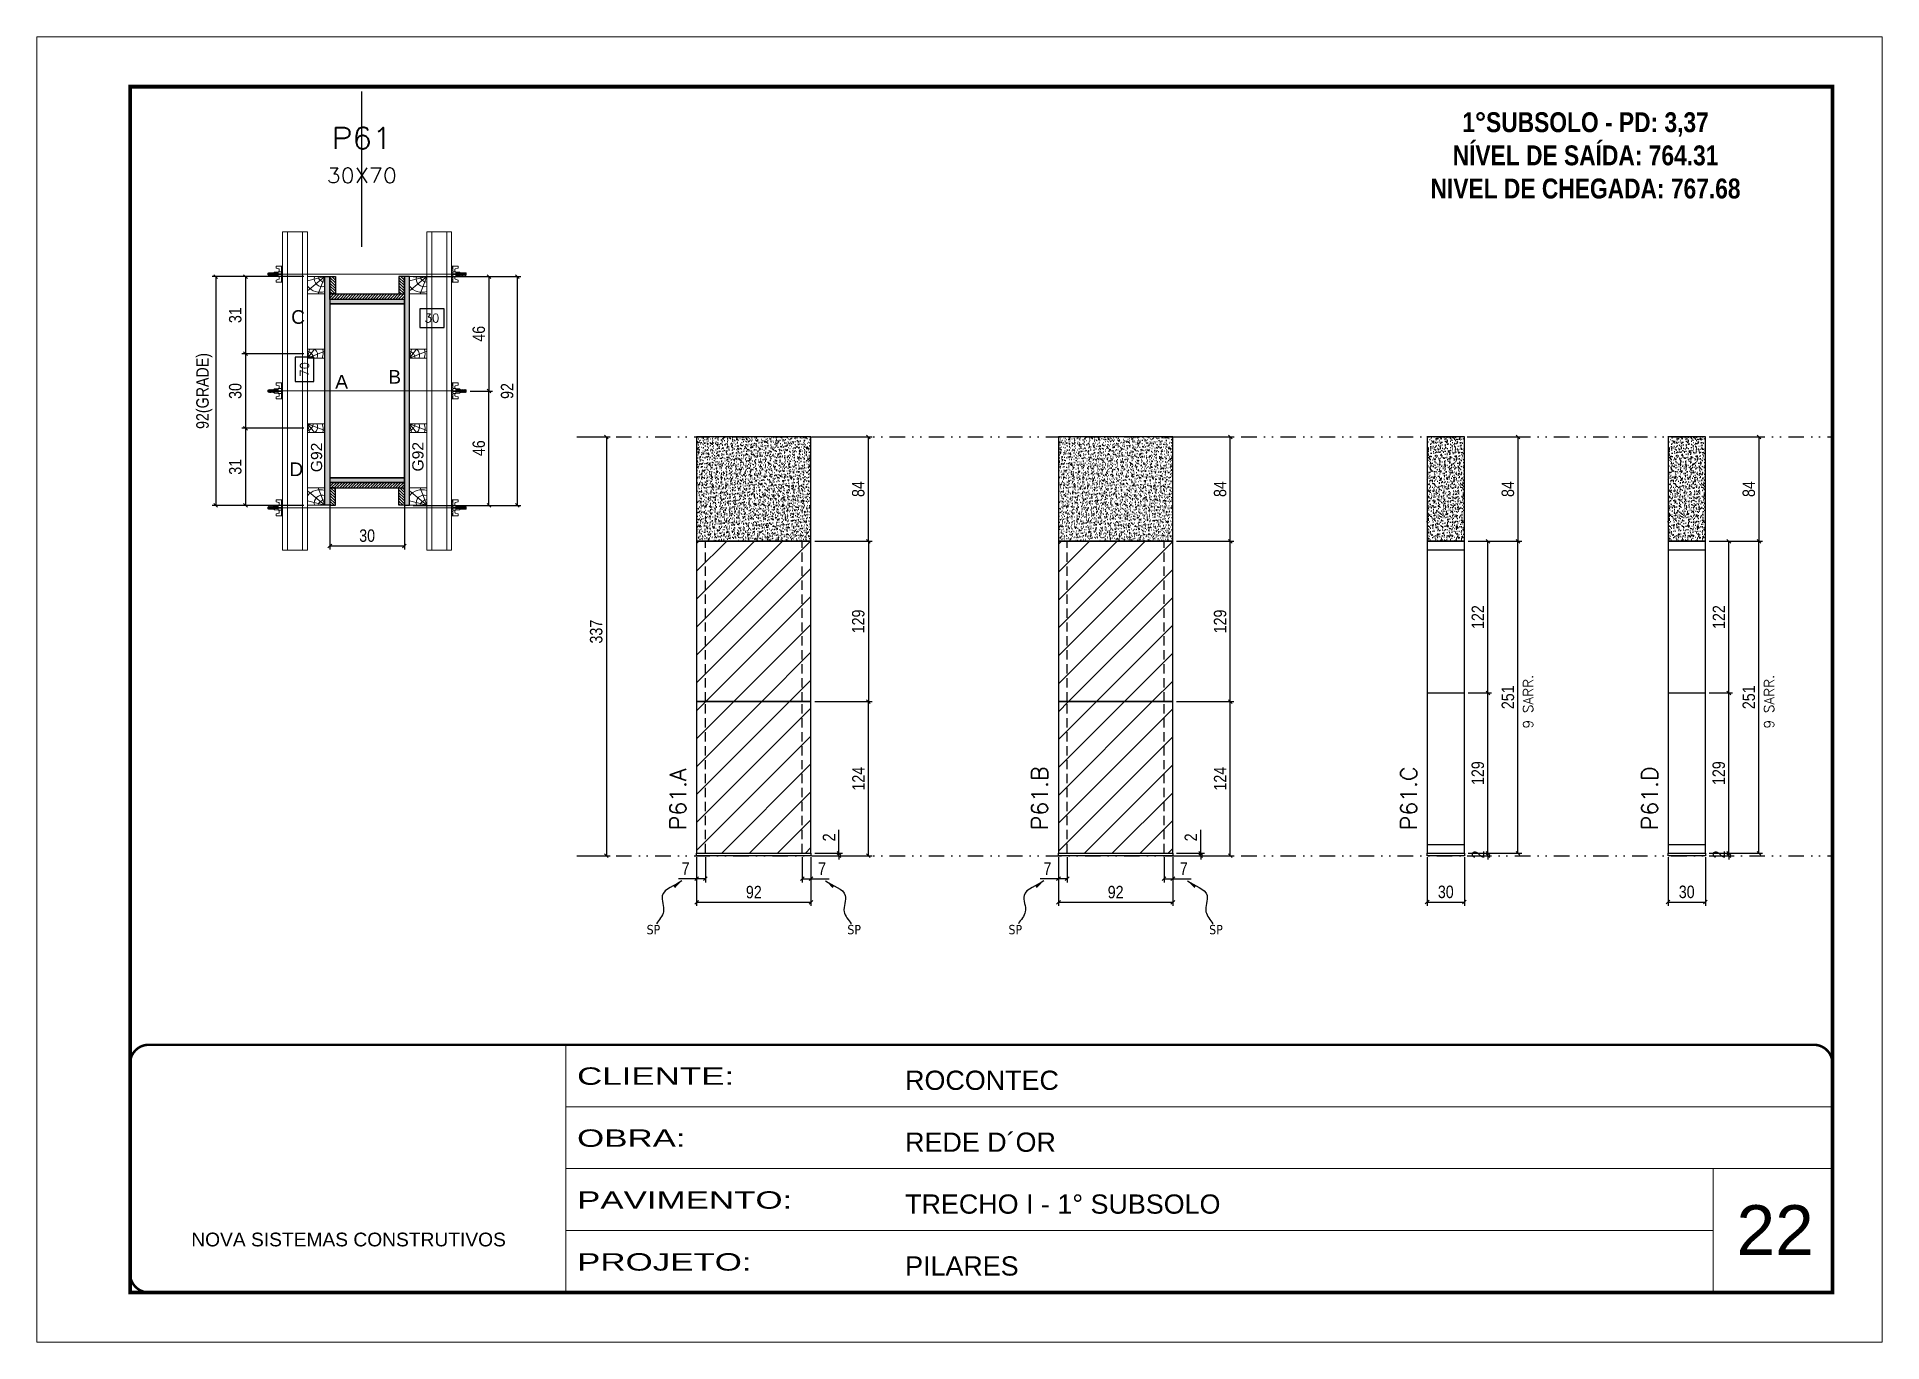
# Model space of a CAD drawing. Extents: x 2949 to 9230, y 1140 to 12527.
# Drawn here: x 4548 to 6033, y 5734 to 6784 of the extents above; entities that cross this region are included whole.
import ezdxf
from ezdxf.enums import TextEntityAlignment as Align

# ---------------------------------------------------------------- set-up
doc = ezdxf.new("R2010")
doc.units = 0
for name, pattern in [('CONTINUO', [0]), ('DASHED', [0.75, 0.5, -0.25]), ('DIVIDE2', [0.625, 0.25, -0.125, 0, -0.125, 0, -0.125]), ('HIDDEN', [0.375, 0.25, -0.125])]:
    doc.linetypes.add(name, pattern=pattern)
for name, color, linetype, lineweight in [('CARIMBO', 255, 'Continuous', 9), ('Folhas', 255, 'Continuous', 9), ('Hachura', 251, 'Continuous', 9), ('Madeira', 126, 'Continuous', 18), ('Perfil Metálico', 224, 'Continuous', 18), ('SARRAFO DE PRESSAO', 251, 'DASHED', 9), ('Texto Seção', 7, 'Continuous', 15)]:
    doc.layers.add(name, color=color, linetype=linetype, lineweight=lineweight)
for name, color, linetype in [('CHAPA', 1, 'Continuous'), ('COTA', 241, 'Continuous'), ('cotas', 4, 'Continuous'), ('MEIO_PONT', 93, 'Continuous'), ('NOMENCLATURA', 7, 'Continuous'), ('Nível', 160, 'Continuous'), ('Painéis', 200, 'Continuous'), ('SARR_2.2x7', 40, 'Continuous'), ('SARRAFO', 251, 'Continuous'), ('Sarrafo de Pressão', 42, 'HIDDEN'), ('texto', 7, 'Continuous'), ('Texto de Titulo', 7, 'Continuous'), ('Texto Qtd Sarr', 242, 'Continuous'), ('TEXTO_GERAL', 7, 'Continuous')]:
    doc.layers.add(name, color=color, linetype=linetype)
doc.styles.add('ARIAL', font='arial.ttf')
doc.styles.add('COTA TECNICA', font='techl___.ttf', dxfattribs={"height": 10})
doc.styles.add('COTA TECNICA 2X', font='techl___.ttf', dxfattribs={"height": 10})
doc.styles.add('COTA TECNICA-50', font='techl___.ttf', dxfattribs={"height": 10})
doc.styles.add('REGUA-120', font='ROMANS.shx', dxfattribs={"height": 15})
doc.styles.add('ROMANC', font='techb___.ttf', dxfattribs={"height": 2.5})
doc.styles.add('ROMANS', font='romans.shx')
doc.styles.add('SANSSERIF', font='sas_____.pfb')
doc.styles.get("Standard").update_dxf_attribs({"font": 'arial.ttf'})
doc.styles.add('Tecnologia', font='')
doc.styles.get('Tecnologia').set_extended_font_data('Forgotten Futurist')
doc.dimstyles.new('COTA PAINEL-50', dxfattribs={"dimtxt": 10, "dimasz": 3, "dimexe": 3, "dimexo": 3, "dimgap": 3, "dimtad": 1, "dimdec": 1, "dimzin": 12, "dimdsep": 46, "dimtxsty": 'COTA TECNICA-50', "dimblk1": 'OBLIQUE', "dimblk2": 'OBLIQUE', "dimsah": 1, "dimcen": 0.9, "dimclrd": 4, "dimclre": 4, "dimclrt": 240, "dimadec": 1, "dimazin": 3, "dimtfac": 1, "dimtdec": 1, "dimtmove": 0, "dimatfit": 3, "dimfxl": 1, "dimtolj": 1, "dimtzin": 12, "dimarcsym": 0})
doc.dimstyles.new('PAINEL', dxfattribs={"dimtxt": 10, "dimasz": 3, "dimexe": 3, "dimexo": 3, "dimgap": 3, "dimtad": 1, "dimdec": 1, "dimzin": 12, "dimdsep": 46, "dimtxsty": 'COTA TECNICA', "dimblk1": 'OBLIQUE', "dimblk2": 'OBLIQUE', "dimsah": 1, "dimcen": 0.9, "dimclrd": 4, "dimclre": 4, "dimclrt": 240, "dimadec": 1, "dimazin": 3, "dimtfac": 1, "dimtdec": 1, "dimtmove": 0, "dimatfit": 3, "dimfxl": 1, "dimtolj": 1, "dimtzin": 12, "dimarcsym": 0})
doc.dimstyles.new('SECAO PILAR', dxfattribs={"dimtxt": 10, "dimasz": 3, "dimexe": 3, "dimexo": 3, "dimgap": 3, "dimtad": 1, "dimdec": 1, "dimlfac": 0.5, "dimzin": 12, "dimdsep": 46, "dimtxsty": 'COTA TECNICA 2X', "dimblk1": 'OBLIQUE', "dimblk2": 'OBLIQUE', "dimsah": 1, "dimcen": 0.9, "dimclrd": 256, "dimclre": 256, "dimclrt": 256, "dimadec": 1, "dimazin": 3, "dimtfac": 1, "dimtdec": 1, "dimtmove": 0, "dimatfit": 3, "dimfxl": 1, "dimtolj": 1, "dimtzin": 12, "dimarcsym": 0})
doc.dimstyles.new('SECÇÃO 2', dxfattribs={"dimtxt": 7, "dimasz": 6, "dimexe": 0.18, "dimexo": 2, "dimgap": -4, "dimtad": 3, "dimdec": 1, "dimlfac": 0.5, "dimzin": 12, "dimdsep": 46, "dimtxsty": 'ROMANS', "dimblk": 'ARCHTICK', "dimcen": 0.09, "dimse1": 1, "dimse2": 1, "dimsd1": 1, "dimsd2": 1, "dimclrd": 180, "dimclre": 5, "dimclrt": 1, "dimadec": 0, "dimazin": 3, "dimtfac": 1, "dimtdec": 1, "dimtofl": 0, "dimtmove": 0, "dimatfit": 3, "dimldrblk": 'ARCHTICK', "dimfxl": 1, "dimtolj": 1, "dimtzin": 0, "dimarcsym": 0})
doc.dimstyles.get("Standard").update_dxf_attribs({"dimtxt": 0.18, "dimasz": 0.18, "dimexe": 0.18, "dimexo": 0.0625, "dimgap": 0.09, "dimtad": 0, "dimtih": 1, "dimtoh": 1, "dimdec": 4, "dimzin": 0, "dimdsep": 46, "dimtxsty": 'Standard', "dimcen": 0.09, "dimadec": 0, "dimazin": 0, "dimtfac": 1, "dimtdec": 4, "dimtofl": 0, "dimtmove": 0, "dimatfit": 3, "dimfxl": 1, "dimtolj": 1, "dimtzin": 0, "dimarcsym": 0})
pattern_1 = [(45, (-126071.967, -22713.47), (-11.2253202, 11.2253202), [])]

msp = doc.modelspace()

# ---------------------------------------------------------------- texts
at = {"layer": 'CARIMBO', "style": 'ARIAL'}
msp.add_text('22', height=40, dxfattribs=at).set_placement((5915.39, 5804))
at = {"layer": 'NOMENCLATURA', "color": 2, "insert": (5793.86, 6749.92), "char_height": 16, "attachment_point": 2, "style": 'ROMANC'}
msp.add_mtext_dynamic_manual_height_columns('\\P1°SUBSOLO - PD: 3,37\\PNÍVEL DE SAÍDA: 764.31\\PNIVEL DE CHEGADA: 767.68', width=300.2766, gutter_width=1, heights=[0], dxfattribs=at)
at = {"layer": 'texto', "color": 0, "char_height": 7.5, "attachment_point": 5}
for insert in [(5043.71, 6065.65), (5205.26, 6065.65), (5334.9, 6065.65), (5496.45, 6065.65)]:
    msp.add_mtext('{\\fTahoma|b0|i0|c0|p34;\\C4;SP}', dxfattribs=dict(at, insert=insert))
at = {"layer": 'Texto Seção', "linetype": 'Continuous', "style": 'ROMANS'}
for p in [(5751.65, 6227.51), (5945.58, 6227.51)]:
    msp.add_text('9 SARR.', height=8, rotation=90, dxfattribs=at).set_placement(p)
at = {"layer": 'Texto Seção', "char_height": 13, "width": 285.3299, "attachment_point": 7, "rotation": 90, "style": 'REGUA-120'}
for s, insert in [('P61.A', (5069.94, 6145.61)), ('P61.B', (5361.01, 6145.61)), ('P61.C', (5658.05, 6145.61)), ('P61.D', (5851.98, 6145.61))]:
    msp.add_mtext(s, dxfattribs=dict(at, insert=insert))
at = {"layer": 'TEXTO_GERAL', "style": 'ARIAL'}
for s, p in [('C', (4757.72, 6558.54)), ('A', (4792.77, 6506.48)), ('B', (4835.49, 6510.4)), ('D', (4756.32, 6436.04))]:
    msp.add_text(s, height=11, dxfattribs=at).set_placement(p, align=Align.MIDDLE_CENTER)
at = {"layer": 'TEXTO_GERAL', "color": 0, "linetype": 'Continuous', "style": 'SANSSERIF'}
for p in [(4772.59, 6433.7), (4854.15, 6434.25)]:
    msp.add_text('G92', height=9, rotation=90, dxfattribs=at).set_placement(p, align=Align.MIDDLE_LEFT)

# ---------------------------------------------------------------- blocks, each defined once
blk = doc.blocks.new('9999999999')
at = {"color": 30, "linetype": 'CONTINUO'}
for p, q in [((98564.6, 34230.2), (98564.6, 34429.4)), ((98564.6, 34379.6), (99584, 34379.6)), ((98564.6, 34329.8), (99488, 34329.8)), ((99584, 34329.8), (99488, 34329.8)), ((99488, 34329.8), (99488, 34230.2)), ((98564.6, 34280), (99488, 34280))]:
    blk.add_line(p, q, dxfattribs=at)
at = {"color": 30, "linetype": 'CONTINUO', "const_width": 2}
blk.add_lwpolyline([(99584, 34230.2), (99584, 34414.4, 0.414214), (99569, 34429.4), (98229, 34429.4, 0.414214), (98214, 34414.4), (98214, 34245.2, 0.414214), (98229, 34230.2), (99584, 34230.2)], format="xyb", dxfattribs=at)
at = {"layer": 'Folhas'}
blk.add_lwpolyline([(98139, 34190.2), (99624, 34190.2), (99624, 35240.2), (98139, 35240.2)], close=True, dxfattribs=at)
at = {"layer": 'Folhas', "color": 30, "const_width": 3}
blk.add_lwpolyline([(98214, 34230.2), (99584, 34230.2), (99584, 35200.2), (98214, 35200.2)], close=True, dxfattribs=at)
at = {"color": 7, "linetype": 'Continuous', "ltscale": 5, "style": 'ARIAL'}
for s, height, p in [('ROCONTEC', 15.48, (98837.7, 34393.1)), ('REDE D´OR', 15.48, (98837.7, 34343.3)), ('TRECHO I - 1° SUBSOLO', 15.483, (98837.7, 34293.5)), ('NOVA SISTEMAS CONSTRUTIVOS', 11.059, (98263.2, 34267.2)), ('PILARES', 15.48, (98837.7, 34243.7))]:
    blk.add_text(s, height=height, dxfattribs=at).set_placement(p)
at = {"layer": 'Folhas', "color": 7, "style": 'Tecnologia', "width": 1.5}
for s, p in [('CLIENTE:', (98573.7, 34397.2)), ('OBRA:', (98573.7, 34347.3)), ('PAVIMENTO:', (98573.7, 34297.5)), ('PROJETO:', (98573.7, 34247.7))]:
    blk.add_text(s, height=14, dxfattribs=at).set_placement(p)
blk = doc.blocks.new('titulo1')
at = {"layer": 'Defpoints', "color": 252, "linetype": 'HIDDEN', "ltscale": 2}
blk.add_line((0, 0), (0, 125), dxfattribs=at)
at = {"layer": 'Defpoints', "style": 'ROMANS', "oblique": 15}
blk.add_attdef('FOLHA', text='', height=10, dxfattribs=at).set_placement((0, 15.6), align=Align.MIDDLE_CENTER)
at = {"layer": 'Texto Qtd Sarr', "color": 3, "style": 'ROMANS', "oblique": 15}
for tag, height, p in [('TITULO', 17, (0, 71.4)), ('SEÇÃO', 12, (0, 41.5))]:
    blk.add_attdef(tag, text='', height=height, dxfattribs=at).set_placement(p, align=Align.MIDDLE_CENTER)
blk = doc.blocks.new('_Oblique')
at = {"color": 0, "linetype": 'ByBlock', "lineweight": -2}
blk.add_line((-0.5, -0.5), (0.5, 0.5), dxfattribs=at)
blk = doc.blocks.new('*D2202')
at = {"layer": 'cotas', "color": 4, "linetype": 'ByBlock', "lineweight": -2, "transparency": 16777216}
for p, q in [((4985.2, 6462.1), (5008.9, 6462.1)), ((5005.9, 6462.1), (5005.9, 6125.1)), ((4985.2, 6125.1), (5008.9, 6125.1))]:
    blk.add_line(p, q, dxfattribs=at)
at = {"layer": 'Defpoints', "color": 0, "linetype": 'ByBlock', "transparency": 16777216}
for p in [(4982.2, 6462.1), (4982.2, 6125.1), (5005.9, 6125.1)]:
    blk.add_point(p, dxfattribs=at)
at = {"layer": 'cotas', "color": 4, "linetype": 'ByBlock', "lineweight": -2, "transparency": 16777216, "xscale": 3, "yscale": 3, "zscale": 3}
for p, rotation in [((5005.9, 6462.1), 90), ((5005.9, 6125.1), 270)]:
    blk.add_blockref('_Oblique', p, dxfattribs=dict(at, rotation=rotation))
at = {"layer": 'cotas', "color": 240, "linetype": 'ByBlock', "transparency": 16777216, "insert": (4997.7, 6305.4), "char_height": 10, "attachment_point": 5, "rotation": 90, "style": 'COTA TECNICA'}
blk.add_mtext('\\A1;337', dxfattribs=at)
blk = doc.blocks.new('*D1718')
at = {"layer": 'COTA', "color": 4, "lineweight": -2, "transparency": 16777216}
for p, q in [((5078.5, 6124.1), (5078.5, 6084.7)), ((5170.5, 6124.1), (5170.5, 6084.7)), ((5078.5, 6087.7), (5170.5, 6087.7))]:
    blk.add_line(p, q, dxfattribs=at)
at = {"layer": 'Defpoints', "color": 0, "transparency": 16777216}
for p in [(5078.5, 6127.1), (5170.5, 6127.1), (5170.5, 6087.7)]:
    blk.add_point(p, dxfattribs=at)
at = {"layer": 'COTA', "color": 4, "lineweight": -2, "transparency": 16777216, "xscale": 3, "yscale": 3, "zscale": 3, "rotation": 180}
blk.add_blockref('_Oblique', (5078.5, 6087.7), dxfattribs=at)
at = {"layer": 'COTA', "color": 4, "lineweight": -2, "transparency": 16777216, "xscale": 3, "yscale": 3, "zscale": 3}
blk.add_blockref('_Oblique', (5170.5, 6087.7), dxfattribs=at)
at = {"layer": 'COTA', "color": 240, "transparency": 16777216, "insert": (5124.5, 6095.8), "char_height": 10, "attachment_point": 5, "style": 'COTA TECNICA'}
blk.add_mtext('\\A1;92', dxfattribs=at)
blk = doc.blocks.new('*D1719')
at = {"layer": 'COTA', "color": 4, "lineweight": -2, "transparency": 16777216}
for p, q in [((5173.5, 6462.1), (5219.7, 6462.1)), ((5216.7, 6378.1), (5216.7, 6462.1)), ((5173.5, 6378.1), (5219.7, 6378.1))]:
    blk.add_line(p, q, dxfattribs=at)
at = {"layer": 'Defpoints', "color": 0, "transparency": 16777216}
for p in [(5170.5, 6462.1), (5216.7, 6462.1), (5170.5, 6378.1)]:
    blk.add_point(p, dxfattribs=at)
at = {"layer": 'COTA', "color": 4, "lineweight": -2, "transparency": 16777216, "xscale": 3, "yscale": 3, "zscale": 3}
for p, rotation in [((5216.7, 6462.1), 90), ((5216.7, 6378.1), 270)]:
    blk.add_blockref('_Oblique', p, dxfattribs=dict(at, rotation=rotation))
at = {"layer": 'COTA', "color": 240, "transparency": 16777216, "insert": (5208.6, 6420.1), "char_height": 10, "attachment_point": 5, "rotation": 90, "style": 'COTA TECNICA'}
blk.add_mtext('\\A1;84', dxfattribs=at)
blk = doc.blocks.new('*D1720')
at = {"layer": 'COTA', "color": 4, "lineweight": -2, "transparency": 16777216}
for p, q in [((5078.5, 6122.1), (5078.5, 6103.6)), ((5085.5, 6124.1), (5085.5, 6103.6)), ((5078.5, 6106.6), (5063.8, 6106.6)), ((5085.5, 6106.6), (5078.5, 6106.6))]:
    blk.add_line(p, q, dxfattribs=at)
at = {"layer": 'Defpoints', "color": 0, "transparency": 16777216}
for p in [(5078.5, 6125.1), (5085.5, 6127.1), (5078.5, 6106.6)]:
    blk.add_point(p, dxfattribs=at)
at = {"layer": 'COTA', "color": 4, "lineweight": -2, "transparency": 16777216, "xscale": 3, "yscale": 3, "zscale": 3, "rotation": 180}
blk.add_blockref('_Oblique', (5078.5, 6106.6), dxfattribs=at)
at = {"layer": 'COTA', "color": 4, "lineweight": -2, "transparency": 16777216, "xscale": 3, "yscale": 3, "zscale": 3}
blk.add_blockref('_Oblique', (5085.5, 6106.6), dxfattribs=at)
at = {"layer": 'COTA', "color": 240, "transparency": 16777216, "insert": (5069.6, 6114.7), "char_height": 10, "attachment_point": 5, "style": 'COTA TECNICA-50'}
blk.add_mtext('\\A1;7', dxfattribs=at)
blk = doc.blocks.new('*D1721')
at = {"layer": 'COTA', "color": 4, "lineweight": -2, "transparency": 16777216}
for p, q in [((5163.5, 6124.1), (5163.5, 6103.6)), ((5170.5, 6122.1), (5170.5, 6103.6)), ((5163.5, 6106.6), (5170.5, 6106.6)), ((5170.5, 6106.6), (5185.2, 6106.6))]:
    blk.add_line(p, q, dxfattribs=at)
at = {"layer": 'Defpoints', "color": 0, "transparency": 16777216}
for p in [(5163.5, 6127.1), (5170.5, 6125.1), (5170.5, 6106.6)]:
    blk.add_point(p, dxfattribs=at)
at = {"layer": 'COTA', "color": 4, "lineweight": -2, "transparency": 16777216, "xscale": 3, "yscale": 3, "zscale": 3, "rotation": 180}
blk.add_blockref('_Oblique', (5163.5, 6106.6), dxfattribs=at)
at = {"layer": 'COTA', "color": 4, "lineweight": -2, "transparency": 16777216, "xscale": 3, "yscale": 3, "zscale": 3}
blk.add_blockref('_Oblique', (5170.5, 6106.6), dxfattribs=at)
at = {"layer": 'COTA', "color": 240, "transparency": 16777216, "insert": (5179.4, 6114.7), "char_height": 10, "attachment_point": 5, "style": 'COTA TECNICA-50'}
blk.add_mtext('\\A1;7', dxfattribs=at)
blk = doc.blocks.new('*D1722')
at = {"layer": 'COTA', "color": 4, "lineweight": -2, "transparency": 16777216}
for p, q in [((5173.5, 6249.1), (5219.7, 6249.1)), ((5216.7, 6125.1), (5216.7, 6249.1)), ((5173.5, 6125.1), (5219.7, 6125.1))]:
    blk.add_line(p, q, dxfattribs=at)
at = {"layer": 'Defpoints', "color": 0, "transparency": 16777216}
for p in [(5170.5, 6249.1), (5216.7, 6249.1), (5170.5, 6125.1)]:
    blk.add_point(p, dxfattribs=at)
at = {"layer": 'COTA', "color": 4, "lineweight": -2, "transparency": 16777216, "xscale": 3, "yscale": 3, "zscale": 3}
for p, rotation in [((5216.7, 6249.1), 90), ((5216.7, 6125.1), 270)]:
    blk.add_blockref('_Oblique', p, dxfattribs=dict(at, rotation=rotation))
at = {"layer": 'COTA', "color": 240, "transparency": 16777216, "insert": (5208.7, 6187.1), "char_height": 10, "attachment_point": 5, "rotation": 90, "style": 'COTA TECNICA-50'}
blk.add_mtext('\\A1;124', dxfattribs=at)
blk = doc.blocks.new('*D1723')
at = {"layer": 'COTA', "color": 4, "lineweight": -2, "transparency": 16777216}
for p, q in [((5193, 6127.1), (5193, 6145.9)), ((5173.5, 6127.1), (5196, 6127.1)), ((5173.5, 6125.1), (5196, 6125.1)), ((5193, 6125.1), (5193, 6127.1)), ((5193, 6125.1), (5193, 6122.1))]:
    blk.add_line(p, q, dxfattribs=at)
at = {"layer": 'Defpoints', "color": 0, "transparency": 16777216}
for p in [(5170.5, 6127.1), (5170.5, 6125.1), (5193, 6125.1)]:
    blk.add_point(p, dxfattribs=at)
at = {"layer": 'COTA', "color": 4, "lineweight": -2, "transparency": 16777216, "xscale": 3, "yscale": 3, "zscale": 3}
for p, rotation in [((5193, 6127.1), 270), ((5193, 6125.1), 90)]:
    blk.add_blockref('_Oblique', p, dxfattribs=dict(at, rotation=rotation))
at = {"layer": 'COTA', "color": 240, "transparency": 16777216, "insert": (5185, 6139.9), "char_height": 10, "attachment_point": 5, "rotation": 90, "style": 'COTA TECNICA-50'}
blk.add_mtext('\\A1;2', dxfattribs=at)
blk = doc.blocks.new('*D1724')
at = {"layer": 'COTA', "color": 4, "linetype": 'ByBlock', "lineweight": -2, "transparency": 16777216}
for p, q in [((5173.5, 6378.1), (5219.7, 6378.1)), ((5216.7, 6378.1), (5216.7, 6249.1)), ((5173.5, 6249.1), (5219.7, 6249.1))]:
    blk.add_line(p, q, dxfattribs=at)
at = {"layer": 'Defpoints', "color": 0, "linetype": 'ByBlock', "transparency": 16777216}
for p in [(5170.5, 6378.1), (5170.5, 6249.1), (5216.7, 6249.1)]:
    blk.add_point(p, dxfattribs=at)
at = {"layer": 'COTA', "color": 4, "linetype": 'ByBlock', "lineweight": -2, "transparency": 16777216, "xscale": 3, "yscale": 3, "zscale": 3}
for p, rotation in [((5216.7, 6378.1), 90), ((5216.7, 6249.1), 270)]:
    blk.add_blockref('_Oblique', p, dxfattribs=dict(at, rotation=rotation))
at = {"layer": 'COTA', "color": 240, "linetype": 'ByBlock', "transparency": 16777216, "insert": (5208.6, 6313.6), "char_height": 10, "attachment_point": 5, "rotation": 90, "style": 'COTA TECNICA'}
blk.add_mtext('\\A1;129', dxfattribs=at)
blk = doc.blocks.new('*D1725')
at = {"layer": 'COTA', "color": 4, "lineweight": -2, "transparency": 16777216}
for p, q in [((5369.7, 6124.1), (5369.7, 6084.7)), ((5461.7, 6124.1), (5461.7, 6084.7)), ((5369.7, 6087.7), (5461.7, 6087.7))]:
    blk.add_line(p, q, dxfattribs=at)
at = {"layer": 'Defpoints', "color": 0, "transparency": 16777216}
for p in [(5369.7, 6127.1), (5461.7, 6127.1), (5461.7, 6087.7)]:
    blk.add_point(p, dxfattribs=at)
at = {"layer": 'COTA', "color": 4, "lineweight": -2, "transparency": 16777216, "xscale": 3, "yscale": 3, "zscale": 3, "rotation": 180}
blk.add_blockref('_Oblique', (5369.7, 6087.7), dxfattribs=at)
at = {"layer": 'COTA', "color": 4, "lineweight": -2, "transparency": 16777216, "xscale": 3, "yscale": 3, "zscale": 3}
blk.add_blockref('_Oblique', (5461.7, 6087.7), dxfattribs=at)
at = {"layer": 'COTA', "color": 240, "transparency": 16777216, "insert": (5415.7, 6095.8), "char_height": 10, "attachment_point": 5, "style": 'COTA TECNICA'}
blk.add_mtext('\\A1;92', dxfattribs=at)
blk = doc.blocks.new('*D1726')
at = {"layer": 'COTA', "color": 4, "lineweight": -2, "transparency": 16777216}
for p, q in [((5464.7, 6462.1), (5510.9, 6462.1)), ((5507.9, 6378.1), (5507.9, 6462.1)), ((5464.7, 6378.1), (5510.9, 6378.1))]:
    blk.add_line(p, q, dxfattribs=at)
at = {"layer": 'Defpoints', "color": 0, "transparency": 16777216}
for p in [(5461.7, 6462.1), (5507.9, 6462.1), (5461.7, 6378.1)]:
    blk.add_point(p, dxfattribs=at)
at = {"layer": 'COTA', "color": 4, "lineweight": -2, "transparency": 16777216, "xscale": 3, "yscale": 3, "zscale": 3}
for p, rotation in [((5507.9, 6462.1), 90), ((5507.9, 6378.1), 270)]:
    blk.add_blockref('_Oblique', p, dxfattribs=dict(at, rotation=rotation))
at = {"layer": 'COTA', "color": 240, "transparency": 16777216, "insert": (5499.8, 6420.1), "char_height": 10, "attachment_point": 5, "rotation": 90, "style": 'COTA TECNICA'}
blk.add_mtext('\\A1;84', dxfattribs=at)
blk = doc.blocks.new('*D1727')
at = {"layer": 'COTA', "color": 4, "lineweight": -2, "transparency": 16777216}
for p, q in [((5369.7, 6122.1), (5369.7, 6103.6)), ((5376.7, 6124.1), (5376.7, 6103.6)), ((5369.7, 6106.6), (5354.9, 6106.6)), ((5376.7, 6106.6), (5369.7, 6106.6))]:
    blk.add_line(p, q, dxfattribs=at)
at = {"layer": 'Defpoints', "color": 0, "transparency": 16777216}
for p in [(5369.7, 6125.1), (5376.7, 6127.1), (5369.7, 6106.6)]:
    blk.add_point(p, dxfattribs=at)
at = {"layer": 'COTA', "color": 4, "lineweight": -2, "transparency": 16777216, "xscale": 3, "yscale": 3, "zscale": 3, "rotation": 180}
blk.add_blockref('_Oblique', (5369.7, 6106.6), dxfattribs=at)
at = {"layer": 'COTA', "color": 4, "lineweight": -2, "transparency": 16777216, "xscale": 3, "yscale": 3, "zscale": 3}
blk.add_blockref('_Oblique', (5376.7, 6106.6), dxfattribs=at)
at = {"layer": 'COTA', "color": 240, "transparency": 16777216, "insert": (5360.8, 6114.7), "char_height": 10, "attachment_point": 5, "style": 'COTA TECNICA-50'}
blk.add_mtext('\\A1;7', dxfattribs=at)
blk = doc.blocks.new('*D1728')
at = {"layer": 'COTA', "color": 4, "lineweight": -2, "transparency": 16777216}
for p, q in [((5454.7, 6124.1), (5454.7, 6103.6)), ((5461.7, 6122.1), (5461.7, 6103.6)), ((5454.7, 6106.6), (5461.7, 6106.6)), ((5461.7, 6106.6), (5476.4, 6106.6))]:
    blk.add_line(p, q, dxfattribs=at)
at = {"layer": 'Defpoints', "color": 0, "transparency": 16777216}
for p in [(5454.7, 6127.1), (5461.7, 6125.1), (5461.7, 6106.6)]:
    blk.add_point(p, dxfattribs=at)
at = {"layer": 'COTA', "color": 4, "lineweight": -2, "transparency": 16777216, "xscale": 3, "yscale": 3, "zscale": 3, "rotation": 180}
blk.add_blockref('_Oblique', (5454.7, 6106.6), dxfattribs=at)
at = {"layer": 'COTA', "color": 4, "lineweight": -2, "transparency": 16777216, "xscale": 3, "yscale": 3, "zscale": 3}
blk.add_blockref('_Oblique', (5461.7, 6106.6), dxfattribs=at)
at = {"layer": 'COTA', "color": 240, "transparency": 16777216, "insert": (5470.5, 6114.7), "char_height": 10, "attachment_point": 5, "style": 'COTA TECNICA-50'}
blk.add_mtext('\\A1;7', dxfattribs=at)
blk = doc.blocks.new('*D1729')
at = {"layer": 'COTA', "color": 4, "lineweight": -2, "transparency": 16777216}
for p, q in [((5464.7, 6249.1), (5510.9, 6249.1)), ((5507.9, 6125.1), (5507.9, 6249.1)), ((5464.7, 6125.1), (5510.9, 6125.1))]:
    blk.add_line(p, q, dxfattribs=at)
at = {"layer": 'Defpoints', "color": 0, "transparency": 16777216}
for p in [(5461.7, 6249.1), (5507.9, 6249.1), (5461.7, 6125.1)]:
    blk.add_point(p, dxfattribs=at)
at = {"layer": 'COTA', "color": 4, "lineweight": -2, "transparency": 16777216, "xscale": 3, "yscale": 3, "zscale": 3}
for p, rotation in [((5507.9, 6249.1), 90), ((5507.9, 6125.1), 270)]:
    blk.add_blockref('_Oblique', p, dxfattribs=dict(at, rotation=rotation))
at = {"layer": 'COTA', "color": 240, "transparency": 16777216, "insert": (5499.8, 6187.1), "char_height": 10, "attachment_point": 5, "rotation": 90, "style": 'COTA TECNICA-50'}
blk.add_mtext('\\A1;124', dxfattribs=at)
blk = doc.blocks.new('*D1730')
at = {"layer": 'COTA', "color": 4, "lineweight": -2, "transparency": 16777216}
for p, q in [((5484.2, 6127.1), (5484.2, 6145.9)), ((5464.7, 6127.1), (5487.2, 6127.1)), ((5464.7, 6125.1), (5487.2, 6125.1)), ((5484.2, 6125.1), (5484.2, 6127.1)), ((5484.2, 6125.1), (5484.2, 6122.1))]:
    blk.add_line(p, q, dxfattribs=at)
at = {"layer": 'Defpoints', "color": 0, "transparency": 16777216}
for p in [(5461.7, 6127.1), (5461.7, 6125.1), (5484.2, 6125.1)]:
    blk.add_point(p, dxfattribs=at)
at = {"layer": 'COTA', "color": 4, "lineweight": -2, "transparency": 16777216, "xscale": 3, "yscale": 3, "zscale": 3}
for p, rotation in [((5484.2, 6127.1), 270), ((5484.2, 6125.1), 90)]:
    blk.add_blockref('_Oblique', p, dxfattribs=dict(at, rotation=rotation))
at = {"layer": 'COTA', "color": 240, "transparency": 16777216, "insert": (5476.2, 6139.9), "char_height": 10, "attachment_point": 5, "rotation": 90, "style": 'COTA TECNICA-50'}
blk.add_mtext('\\A1;2', dxfattribs=at)
blk = doc.blocks.new('*D2203')
at = {"layer": 'COTA', "color": 4, "linetype": 'ByBlock', "lineweight": -2, "transparency": 16777216}
for p, q in [((5464.7, 6378.1), (5510.9, 6378.1)), ((5507.9, 6249.1), (5507.9, 6378.1)), ((5464.7, 6249.1), (5510.9, 6249.1))]:
    blk.add_line(p, q, dxfattribs=at)
at = {"layer": 'Defpoints', "color": 0, "linetype": 'ByBlock', "transparency": 16777216}
for p in [(5461.7, 6378.1), (5507.9, 6378.1), (5461.7, 6249.1)]:
    blk.add_point(p, dxfattribs=at)
at = {"layer": 'COTA', "color": 4, "linetype": 'ByBlock', "lineweight": -2, "transparency": 16777216, "xscale": 3, "yscale": 3, "zscale": 3}
for p, rotation in [((5507.9, 6378.1), 90), ((5507.9, 6249.1), 270)]:
    blk.add_blockref('_Oblique', p, dxfattribs=dict(at, rotation=rotation))
at = {"layer": 'COTA', "color": 240, "linetype": 'ByBlock', "transparency": 16777216, "insert": (5499.8, 6313.6), "char_height": 10, "attachment_point": 5, "rotation": 90, "style": 'COTA TECNICA'}
blk.add_mtext('\\A1;129', dxfattribs=at)
blk = doc.blocks.new('*D1406')
at = {"layer": 'COTA', "color": 180, "lineweight": -2, "transparency": 16777216}
for p, q in [((4770.5, 6526.1), (4755.5, 6526.1)), ((4755.5, 6526.1), (4755.5, 6506.7)), ((4770.5, 6506.7), (4770.5, 6526.1)), ((4755.5, 6506.7), (4770.5, 6506.7))]:
    blk.add_line(p, q, dxfattribs=at)
at = {"layer": 'Defpoints', "color": 0, "transparency": 16777216}
for p in [(4739, 6569), (4739, 6429), (4774.5, 6429)]:
    blk.add_point(p, dxfattribs=at)
at = {"layer": 'COTA', "color": 1, "transparency": 16777216, "insert": (4763, 6516.4), "char_height": 7, "attachment_point": 5, "rotation": 90, "style": 'ROMANS'}
blk.add_mtext('\\A1;70', dxfattribs=at)
blk = doc.blocks.new('_ArchTick')
at = {"color": 0, "linetype": 'ByBlock', "const_width": 0.15}
blk.add_lwpolyline([(-0.5, -0.5), (0.5, 0.5)], dxfattribs=at)
blk = doc.blocks.new('*D1407')
at = {"layer": 'COTA', "lineweight": -2, "transparency": 16777216}
for p, q in [((4850.3, 6591), (4937.1, 6591)), ((4934.1, 6591), (4934.1, 6407)), ((4850.3, 6407), (4937.1, 6407))]:
    blk.add_line(p, q, dxfattribs=at)
at = {"layer": 'Defpoints', "color": 0, "transparency": 16777216}
for p in [(4847.3, 6591), (4847.3, 6407), (4934.1, 6407)]:
    blk.add_point(p, dxfattribs=at)
at = {"layer": 'COTA', "lineweight": -2, "transparency": 16777216, "xscale": 3, "yscale": 3, "zscale": 3}
for p, rotation in [((4934.1, 6591), 90), ((4934.1, 6407), 270)]:
    blk.add_blockref('_Oblique', p, dxfattribs=dict(at, rotation=rotation))
at = {"layer": 'COTA', "transparency": 16777216, "insert": (4926, 6499), "char_height": 10, "attachment_point": 5, "rotation": 90, "style": 'COTA TECNICA 2X'}
blk.add_mtext('\\A1;92', dxfattribs=at)
blk = doc.blocks.new('*D1408')
at = {"layer": 'COTA', "lineweight": -2, "transparency": 16777216}
for p, q in [((4884.3, 6591), (4914.3, 6591)), ((4911.3, 6591), (4911.3, 6499)), ((4896.1, 6499), (4914.3, 6499))]:
    blk.add_line(p, q, dxfattribs=at)
at = {"layer": 'Defpoints', "color": 0, "transparency": 16777216}
for p in [(4881.3, 6591), (4893.1, 6499), (4911.3, 6499)]:
    blk.add_point(p, dxfattribs=at)
at = {"layer": 'COTA', "lineweight": -2, "transparency": 16777216, "xscale": 3, "yscale": 3, "zscale": 3}
for p, rotation in [((4911.3, 6591), 90), ((4911.3, 6499), 270)]:
    blk.add_blockref('_Oblique', p, dxfattribs=dict(at, rotation=rotation))
at = {"layer": 'COTA', "transparency": 16777216, "insert": (4903.2, 6545), "char_height": 10, "attachment_point": 5, "rotation": 90, "style": 'COTA TECNICA 2X'}
blk.add_mtext('\\A1;46', dxfattribs=at)
blk = doc.blocks.new('*D1409')
at = {"layer": 'COTA', "lineweight": -2, "transparency": 16777216}
for p, q in [((4896.1, 6499), (4914.3, 6499)), ((4911.3, 6407), (4911.3, 6499)), ((4884.3, 6407), (4914.3, 6407))]:
    blk.add_line(p, q, dxfattribs=at)
at = {"layer": 'Defpoints', "color": 0, "transparency": 16777216}
for p in [(4893.1, 6499), (4911.3, 6499), (4881.3, 6407)]:
    blk.add_point(p, dxfattribs=at)
at = {"layer": 'COTA', "lineweight": -2, "transparency": 16777216, "xscale": 3, "yscale": 3, "zscale": 3}
for p, rotation in [((4911.3, 6499), 90), ((4911.3, 6407), 270)]:
    blk.add_blockref('_Oblique', p, dxfattribs=dict(at, rotation=rotation))
at = {"layer": 'COTA', "transparency": 16777216, "insert": (4903.2, 6453), "char_height": 10, "attachment_point": 5, "rotation": 90, "style": 'COTA TECNICA 2X'}
blk.add_mtext('\\A1;46', dxfattribs=at)
blk = doc.blocks.new('*D1410')
at = {"layer": 'COTA', "color": 180, "lineweight": -2, "transparency": 16777216}
for p, q in [((4875.2, 6565.2), (4855.8, 6565.2)), ((4855.8, 6565.2), (4855.8, 6550.2)), ((4875.2, 6550.2), (4875.2, 6565.2)), ((4855.8, 6550.2), (4875.2, 6550.2))]:
    blk.add_line(p, q, dxfattribs=at)
at = {"layer": 'Defpoints', "color": 0, "transparency": 16777216}
for p in [(4783.3, 6569), (4843.3, 6569), (4843.3, 6546.2)]:
    blk.add_point(p, dxfattribs=at)
at = {"layer": 'COTA', "color": 1, "transparency": 16777216, "insert": (4865.5, 6557.7), "char_height": 7, "attachment_point": 5, "style": 'ROMANS'}
blk.add_mtext('\\A1;30', dxfattribs=at)
blk = doc.blocks.new('PONTALETE')
at = {"layer": 'Madeira'}
for q in [(2.71, 7), (7, 5.76), (7, 1.74)]:
    blk.add_line((0, 0), q, dxfattribs=at)
blk.add_lwpolyline([(0, 0), (7, 0), (7, 7), (0, 7)], close=True, dxfattribs=at)
for centre, radius, start, end in [((2.04, 0.06), 6.23, 37.28179, 109.09128), ((1.09, 0.9), 3.19, 343.60304, 109.98471), ((-0.21, -0.78), 3.09, 14.63219, 86.0383)]:
    blk.add_arc(centre, radius, start, end, dxfattribs=at)
blk = doc.blocks.new('*D1411')
at = {"layer": 'COTA', "lineweight": -2, "transparency": 16777216}
for p, q in [((4762.3, 6591), (4688.5, 6591)), ((4691.5, 6591), (4691.5, 6407)), ((4762.3, 6407), (4688.5, 6407))]:
    blk.add_line(p, q, dxfattribs=at)
at = {"layer": 'Defpoints', "color": 0, "transparency": 16777216}
for p in [(4765.3, 6591), (4691.5, 6407), (4765.3, 6407)]:
    blk.add_point(p, dxfattribs=at)
at = {"layer": 'COTA', "lineweight": -2, "transparency": 16777216, "xscale": 3, "yscale": 3, "zscale": 3}
for p, rotation in [((4691.5, 6591), 90), ((4691.5, 6407), 270)]:
    blk.add_blockref('_Oblique', p, dxfattribs=dict(at, rotation=rotation))
at = {"layer": 'COTA', "transparency": 16777216, "insert": (4682.3, 6499), "char_height": 10, "attachment_point": 5, "rotation": 90, "style": 'COTA TECNICA 2X'}
blk.add_mtext('\\A1;92(GRADE)', dxfattribs=at)
blk = doc.blocks.new('MEIO PONTALETE')
at = {"layer": 'Madeira'}
for q in [(2.71, 7), (3.5, 2.88), (3.5, 0.87)]:
    blk.add_line((0, 0), q, dxfattribs=at)
blk.add_lwpolyline([(0, 0), (3.5, 0), (3.5, 7), (0, 7)], close=True, dxfattribs=at)
for centre, radius, start, end in [((2.04, 0.06), 6.23, 76.44987, 109.09128), ((1.09, 0.9), 3.19, 40.90626, 109.98471), ((-0.21, -0.78), 3.09, 14.63219, 86.0383)]:
    blk.add_arc(centre, radius, start, end, dxfattribs=at)
blk = doc.blocks.new('*D1412')
at = {"layer": 'COTA', "lineweight": -2, "transparency": 16777216}
for p, q in [((4762.3, 6469), (4712.4, 6469)), ((4715.4, 6469), (4715.4, 6407)), ((4762.3, 6407), (4712.4, 6407))]:
    blk.add_line(p, q, dxfattribs=at)
at = {"layer": 'Defpoints', "color": 0, "transparency": 16777216}
for p in [(4765.3, 6469), (4715.4, 6407), (4765.3, 6407)]:
    blk.add_point(p, dxfattribs=at)
at = {"layer": 'COTA', "lineweight": -2, "transparency": 16777216, "xscale": 3, "yscale": 3, "zscale": 3}
for p, rotation in [((4715.4, 6469), 90), ((4715.4, 6407), 270)]:
    blk.add_blockref('_Oblique', p, dxfattribs=dict(at, rotation=rotation))
at = {"layer": 'COTA', "transparency": 16777216, "insert": (4707.2, 6438), "char_height": 10, "attachment_point": 5, "rotation": 90, "style": 'COTA TECNICA 2X'}
blk.add_mtext('\\A1;31', dxfattribs=at)
blk = doc.blocks.new('C')
at = {"layer": 'Hachura', "color": 0}
for p, q in [((0, 3.22), (0, -3.22)), ((0.45, 3.22), (0, 3.22)), ((0.46, 3.16), (0, 3.16)), ((0.46, 3.05), (0, 3.05)), ((0.46, 2.88), (0, 2.88)), ((0, 2.75), (0, -1.16)), ((0.46, 2.65), (0, 2.65)), ((0.46, 2.23), (0, 2.23)), ((0.46, 1.51), (0, 1.51)), ((0.39, 0.49), (0.17, 0.49)), ((0.45, -3.23), (0.45, 3.22)), ((0.45, 3.22), (2.58, 3.22)), ((1.74, 0.97), (0.45, 0.97)), ((1.45, 0.1), (0.45, 0.1)), ((1.35, 1.94), (1.35, 0.96)), ((2.58, 2.39), (1.47, 2.09)), ((1.74, -0.97), (1.74, 0.97)), ((1.74, 0.97), (1.74, 0.84)), ((1.74, 0.97), (1.74, 0.84)), ((1.74, 0.84), (3.35, 0.84)), ((3.35, 0.45), (1.74, 0.45)), ((2.58, 3.22), (2.58, 2.39)), ((3.32, 0.84), (3.32, -0.84)), ((3.35, 0.84), (3.35, -0.84)), ((3.68, 0.45), (3.35, 0.45)), ((3.84, -0.52), (3.35, 0.45)), ((3.35, 0.06), (3.67, -0.57)), ((3.68, 0.45), (4.16, -0.52)), ((3.72, 0.5), (4.25, -0.57)), ((4.37, -0.55), (3.83, 0.53)), ((4.15, 0.45), (3.93, 0.45)), ((4.42, -0.52), (3.93, 0.45)), ((4.15, 0.45), (4.26, 0.45)), ((4.26, 0.45), (4.74, -0.52)), ((4.3, 0.5), (4.83, -0.57)), ((4.95, -0.55), (4.41, 0.53)), ((4.51, 0.45), (4.84, 0.45)), ((5, -0.52), (4.51, 0.45)), ((4.84, 0.45), (5.32, -0.52)), ((4.88, 0.5), (5.41, -0.57)), ((5.53, -0.55), (4.99, 0.53)), ((5.58, -0.52), (5.09, 0.45)), ((5.42, 0.45), (5.09, 0.45)), ((5.58, -0.52), (5.09, 0.45)), ((5.42, 0.45), (5.74, -0.19)), ((5.46, 0.5), (5.74, -0.07)), ((5.74, 0.19), (5.57, 0.53)), ((5.74, 0.32), (5.68, 0.45)), ((5.68, 0.45), (5.74, 0.45)), ((5.74, 0.45), (5.9, 0.29)), ((5.74, 0.45), (5.74, -0.52)), ((5.9, -0.36), (5.9, 0.29)), ((0.45, 0), (0, 0)), ((0.46, -1.52), (0, -1.52)), ((0.46, -2.23), (0, -2.23)), ((0.46, -2.65), (0, -2.65)), ((0.46, -2.88), (0, -2.88)), ((0.46, -3.05), (0, -3.05)), ((0.46, -3.16), (0, -3.16)), ((0, -3.22), (2.57, -3.22)), ((0.08, -0.48), (0.29, -0.48)), ((0.29, -0.48), (0.4, -0.48)), ((0.45, 0), (0.45, -0.97)), ((0.45, -0.16), (1.45, -0.16)), ((0.45, -0.65), (0.45, -0.32)), ((0.45, -3.23), (0.45, -0.65)), ((0.45, -0.97), (1.74, -0.97)), ((1.35, -1.94), (1.35, -0.97)), ((2.58, -2.39), (1.47, -2.1)), ((3.35, -0.32), (1.74, -0.32)), ((3.35, -0.84), (1.74, -0.84)), ((2.58, -3.23), (2.58, -2.39)), ((3.35, -0.07), (3.58, -0.52)), ((3.35, -0.52), (3.58, -0.52)), ((3.84, -0.52), (4.16, -0.52)), ((4.42, -0.52), (4.74, -0.52)), ((4.63, -0.52), (4.74, -0.52)), ((5, -0.52), (5.32, -0.52)), ((5.58, -0.52), (5.74, -0.52)), ((5.74, -0.52), (5.9, -0.36)), ((5.74, -0.52), (5.74, -0.52))]:
    blk.add_line(p, q, dxfattribs=at)
for centre, radius, start, end in [((1.52, 1.94), 0.161, 104.74356, 180), ((1.44, -0.03), 0.129, 272.69497, 87.30503), ((3.81, 0.39), 0.143, 25.56881, 154.43119), ((4.39, 0.39), 0.143, 25.56881, 154.43119), ((4.97, 0.39), 0.143, 25.56881, 154.43119), ((5.55, 0.39), 0.143, 25.56881, 154.43119), ((0.17, -0.37), 0.174, 221.74404, 317.85924), ((1.52, -1.94), 0.161, 180, 255.25644), ((3.71, -0.4), 0.174, 222.14076, 318.25596), ((4.29, -0.4), 0.174, 222.14076, 318.25596), ((4.87, -0.4), 0.174, 222.14076, 318.25596), ((5.45, -0.4), 0.174, 222.14076, 318.25596), ((5.61, -0.4), 0.174, 317.85924, 318.25596)]:
    blk.add_arc(centre, radius, start, end, dxfattribs=at)
blk = doc.blocks.new('*D1413')
at = {"layer": 'COTA', "lineweight": -2, "transparency": 16777216}
for p, q in [((4762.3, 6591), (4712.4, 6591)), ((4715.4, 6591), (4715.4, 6529)), ((4762.3, 6529), (4712.4, 6529))]:
    blk.add_line(p, q, dxfattribs=at)
at = {"layer": 'Defpoints', "color": 0, "transparency": 16777216}
for p in [(4765.3, 6591), (4715.4, 6529), (4765.3, 6529)]:
    blk.add_point(p, dxfattribs=at)
at = {"layer": 'COTA', "lineweight": -2, "transparency": 16777216, "xscale": 3, "yscale": 3, "zscale": 3}
for p, rotation in [((4715.4, 6591), 90), ((4715.4, 6529), 270)]:
    blk.add_blockref('_Oblique', p, dxfattribs=dict(at, rotation=rotation))
at = {"layer": 'COTA', "transparency": 16777216, "insert": (4707.2, 6560), "char_height": 10, "attachment_point": 5, "rotation": 90, "style": 'COTA TECNICA 2X'}
blk.add_mtext('\\A1;31', dxfattribs=at)
blk = doc.blocks.new('*D1414')
at = {"layer": 'COTA', "lineweight": -2, "transparency": 16777216}
for p, q in [((4762.3, 6529), (4712.4, 6529)), ((4715.4, 6529), (4715.4, 6469)), ((4762.3, 6469), (4712.4, 6469))]:
    blk.add_line(p, q, dxfattribs=at)
at = {"layer": 'Defpoints', "color": 0, "transparency": 16777216}
for p in [(4765.3, 6529), (4715.4, 6469), (4765.3, 6469)]:
    blk.add_point(p, dxfattribs=at)
at = {"layer": 'COTA', "lineweight": -2, "transparency": 16777216, "xscale": 3, "yscale": 3, "zscale": 3}
for p, rotation in [((4715.4, 6529), 90), ((4715.4, 6469), 270)]:
    blk.add_blockref('_Oblique', p, dxfattribs=dict(at, rotation=rotation))
at = {"layer": 'COTA', "transparency": 16777216, "insert": (4707.2, 6499), "char_height": 10, "attachment_point": 5, "rotation": 90, "style": 'COTA TECNICA 2X'}
blk.add_mtext('\\A1;30', dxfattribs=at)
blk = doc.blocks.new('*D2046')
at = {"layer": 'COTA', "lineweight": -2, "transparency": 16777216}
for p, q in [((4783.3, 6422.4), (4783.3, 6371.4)), ((4843.3, 6422.4), (4843.3, 6371.4)), ((4783.3, 6374.4), (4843.3, 6374.4))]:
    blk.add_line(p, q, dxfattribs=at)
at = {"layer": 'Defpoints', "color": 0, "transparency": 16777216}
for p in [(4783.3, 6425.4), (4843.3, 6425.4), (4843.3, 6374.4)]:
    blk.add_point(p, dxfattribs=at)
at = {"layer": 'COTA', "lineweight": -2, "transparency": 16777216, "xscale": 3, "yscale": 3, "zscale": 3, "rotation": 180}
blk.add_blockref('_Oblique', (4783.3, 6374.4), dxfattribs=at)
at = {"layer": 'COTA', "lineweight": -2, "transparency": 16777216, "xscale": 3, "yscale": 3, "zscale": 3}
blk.add_blockref('_Oblique', (4843.3, 6374.4), dxfattribs=at)
at = {"layer": 'COTA', "transparency": 16777216, "insert": (4813.3, 6382.6), "char_height": 10, "attachment_point": 5, "style": 'COTA TECNICA 2X'}
blk.add_mtext('\\A1;30', dxfattribs=at)
blk = doc.blocks.new('*D1415')
at = {"layer": 'COTA', "color": 4, "lineweight": -2, "transparency": 16777216}
for p, q in [((5666.4, 6124.1), (5666.4, 6084.8)), ((5696.4, 6124.1), (5696.4, 6084.8)), ((5666.4, 6087.8), (5696.4, 6087.8))]:
    blk.add_line(p, q, dxfattribs=at)
at = {"layer": 'Defpoints', "color": 0, "transparency": 16777216}
for p in [(5666.4, 6127.1), (5696.4, 6127.1), (5696.4, 6087.8)]:
    blk.add_point(p, dxfattribs=at)
at = {"layer": 'COTA', "color": 4, "lineweight": -2, "transparency": 16777216, "xscale": 3, "yscale": 3, "zscale": 3, "rotation": 180}
blk.add_blockref('_Oblique', (5666.4, 6087.8), dxfattribs=at)
at = {"layer": 'COTA', "color": 4, "lineweight": -2, "transparency": 16777216, "xscale": 3, "yscale": 3, "zscale": 3}
blk.add_blockref('_Oblique', (5696.4, 6087.8), dxfattribs=at)
at = {"layer": 'COTA', "color": 240, "transparency": 16777216, "insert": (5681.4, 6096), "char_height": 10, "attachment_point": 5, "style": 'COTA TECNICA'}
blk.add_mtext('\\A1;30', dxfattribs=at)
blk = doc.blocks.new('*D1416')
at = {"layer": 'COTA', "color": 4, "lineweight": -2, "transparency": 16777216}
for p, q in [((5699.4, 6127.1), (5718.3, 6127.1)), ((5699.4, 6125.1), (5718.3, 6125.1)), ((5715.3, 6127.1), (5715.3, 6130.1)), ((5715.3, 6125.1), (5715.3, 6127.1)), ((5715.3, 6125.1), (5715.3, 6122.1))]:
    blk.add_line(p, q, dxfattribs=at)
at = {"layer": 'Defpoints', "color": 0, "transparency": 16777216}
for p in [(5696.4, 6127.1), (5696.4, 6125.1), (5715.3, 6127.1)]:
    blk.add_point(p, dxfattribs=at)
at = {"layer": 'COTA', "color": 4, "lineweight": -2, "transparency": 16777216, "xscale": 3, "yscale": 3, "zscale": 3}
for p, rotation in [((5715.3, 6127.1), 270), ((5715.3, 6125.1), 90)]:
    blk.add_blockref('_Oblique', p, dxfattribs=dict(at, rotation=rotation))
at = {"layer": 'COTA', "color": 240, "transparency": 16777216, "insert": (5707.3, 6126.1), "char_height": 10, "attachment_point": 5, "rotation": 90, "style": 'COTA TECNICA-50'}
blk.add_mtext('\\A1;2', dxfattribs=at)
blk = doc.blocks.new('*D2047')
at = {"layer": 'COTA', "color": 4, "linetype": 'ByBlock', "lineweight": -2, "transparency": 16777216}
for p, q in [((5699.4, 6462.1), (5742.5, 6462.1)), ((5739.5, 6462.1), (5739.5, 6378.1)), ((5699.4, 6378.1), (5742.5, 6378.1))]:
    blk.add_line(p, q, dxfattribs=at)
at = {"layer": 'Defpoints', "color": 0, "linetype": 'ByBlock', "transparency": 16777216}
for p in [(5696.4, 6462.1), (5696.4, 6378.1), (5739.5, 6378.1)]:
    blk.add_point(p, dxfattribs=at)
at = {"layer": 'COTA', "color": 4, "linetype": 'ByBlock', "lineweight": -2, "transparency": 16777216, "xscale": 3, "yscale": 3, "zscale": 3}
for p, rotation in [((5739.5, 6462.1), 90), ((5739.5, 6378.1), 270)]:
    blk.add_blockref('_Oblique', p, dxfattribs=dict(at, rotation=rotation))
at = {"layer": 'COTA', "color": 240, "linetype": 'ByBlock', "transparency": 16777216, "insert": (5731.4, 6420.1), "char_height": 10, "attachment_point": 5, "rotation": 90, "style": 'COTA TECNICA'}
blk.add_mtext('\\A1;84', dxfattribs=at)
blk = doc.blocks.new('*D2048')
at = {"layer": 'COTA', "color": 4, "linetype": 'ByBlock', "lineweight": -2, "transparency": 16777216}
for p, q in [((5699.4, 6378.1), (5742.5, 6378.1)), ((5739.5, 6127.1), (5739.5, 6378.1)), ((5699.4, 6127.1), (5742.5, 6127.1))]:
    blk.add_line(p, q, dxfattribs=at)
at = {"layer": 'Defpoints', "color": 0, "linetype": 'ByBlock', "transparency": 16777216}
for p in [(5696.4, 6378.1), (5739.5, 6378.1), (5696.4, 6127.1)]:
    blk.add_point(p, dxfattribs=at)
at = {"layer": 'COTA', "color": 4, "linetype": 'ByBlock', "lineweight": -2, "transparency": 16777216, "xscale": 3, "yscale": 3, "zscale": 3}
for p, rotation in [((5739.5, 6378.1), 90), ((5739.5, 6127.1), 270)]:
    blk.add_blockref('_Oblique', p, dxfattribs=dict(at, rotation=rotation))
at = {"layer": 'COTA', "color": 240, "linetype": 'ByBlock', "transparency": 16777216, "insert": (5731.4, 6252.6), "char_height": 10, "attachment_point": 5, "rotation": 90, "style": 'COTA TECNICA'}
blk.add_mtext('\\A1;251', dxfattribs=at)
blk = doc.blocks.new('*D2049')
at = {"layer": 'COTA', "color": 4, "linetype": 'ByBlock', "lineweight": -2, "transparency": 16777216}
for p, q in [((5699.4, 6256.1), (5718.3, 6256.1)), ((5715.3, 6127.1), (5715.3, 6256.1)), ((5699.4, 6127.1), (5718.3, 6127.1))]:
    blk.add_line(p, q, dxfattribs=at)
at = {"layer": 'Defpoints', "color": 0, "linetype": 'ByBlock', "transparency": 16777216}
for p in [(5696.4, 6256.1), (5715.3, 6256.1), (5696.4, 6127.1)]:
    blk.add_point(p, dxfattribs=at)
at = {"layer": 'COTA', "color": 4, "linetype": 'ByBlock', "lineweight": -2, "transparency": 16777216, "xscale": 3, "yscale": 3, "zscale": 3}
for p, rotation in [((5715.3, 6256.1), 90), ((5715.3, 6127.1), 270)]:
    blk.add_blockref('_Oblique', p, dxfattribs=dict(at, rotation=rotation))
at = {"layer": 'COTA', "color": 240, "linetype": 'ByBlock', "transparency": 16777216, "insert": (5707.2, 6191.6), "char_height": 10, "attachment_point": 5, "rotation": 90, "style": 'COTA TECNICA'}
blk.add_mtext('\\A1;129', dxfattribs=at)
blk = doc.blocks.new('*D2050')
at = {"layer": 'COTA', "color": 4, "linetype": 'ByBlock', "lineweight": -2, "transparency": 16777216}
for p, q in [((5699.4, 6378.1), (5718.3, 6378.1)), ((5715.3, 6256.1), (5715.3, 6378.1)), ((5699.4, 6256.1), (5718.3, 6256.1))]:
    blk.add_line(p, q, dxfattribs=at)
at = {"layer": 'Defpoints', "color": 0, "linetype": 'ByBlock', "transparency": 16777216}
for p in [(5696.4, 6378.1), (5715.3, 6378.1), (5696.4, 6256.1)]:
    blk.add_point(p, dxfattribs=at)
at = {"layer": 'COTA', "color": 4, "linetype": 'ByBlock', "lineweight": -2, "transparency": 16777216, "xscale": 3, "yscale": 3, "zscale": 3}
for p, rotation in [((5715.3, 6378.1), 90), ((5715.3, 6256.1), 270)]:
    blk.add_blockref('_Oblique', p, dxfattribs=dict(at, rotation=rotation))
at = {"layer": 'COTA', "color": 240, "linetype": 'ByBlock', "transparency": 16777216, "insert": (5707.2, 6317.1), "char_height": 10, "attachment_point": 5, "rotation": 90, "style": 'COTA TECNICA'}
blk.add_mtext('\\A1;122', dxfattribs=at)
blk = doc.blocks.new('*D1455')
at = {"layer": 'COTA', "color": 4, "lineweight": -2, "transparency": 16777216}
for p, q in [((5860.3, 6124.1), (5860.3, 6084.8)), ((5890.3, 6124.1), (5890.3, 6084.8)), ((5860.3, 6087.8), (5890.3, 6087.8))]:
    blk.add_line(p, q, dxfattribs=at)
at = {"layer": 'Defpoints', "color": 0, "transparency": 16777216}
for p in [(5860.3, 6127.1), (5890.3, 6127.1), (5890.3, 6087.8)]:
    blk.add_point(p, dxfattribs=at)
at = {"layer": 'COTA', "color": 4, "lineweight": -2, "transparency": 16777216, "xscale": 3, "yscale": 3, "zscale": 3, "rotation": 180}
blk.add_blockref('_Oblique', (5860.3, 6087.8), dxfattribs=at)
at = {"layer": 'COTA', "color": 4, "lineweight": -2, "transparency": 16777216, "xscale": 3, "yscale": 3, "zscale": 3}
blk.add_blockref('_Oblique', (5890.3, 6087.8), dxfattribs=at)
at = {"layer": 'COTA', "color": 240, "transparency": 16777216, "insert": (5875.3, 6096), "char_height": 10, "attachment_point": 5, "style": 'COTA TECNICA'}
blk.add_mtext('\\A1;30', dxfattribs=at)
blk = doc.blocks.new('*D1456')
at = {"layer": 'COTA', "color": 4, "lineweight": -2, "transparency": 16777216}
for p, q in [((5893.3, 6127.1), (5912.2, 6127.1)), ((5893.3, 6125.1), (5912.2, 6125.1)), ((5909.2, 6127.1), (5909.2, 6130.1)), ((5909.2, 6125.1), (5909.2, 6127.1)), ((5909.2, 6125.1), (5909.2, 6122.1))]:
    blk.add_line(p, q, dxfattribs=at)
at = {"layer": 'Defpoints', "color": 0, "transparency": 16777216}
for p in [(5890.3, 6127.1), (5890.3, 6125.1), (5909.2, 6127.1)]:
    blk.add_point(p, dxfattribs=at)
at = {"layer": 'COTA', "color": 4, "lineweight": -2, "transparency": 16777216, "xscale": 3, "yscale": 3, "zscale": 3}
for p, rotation in [((5909.2, 6127.1), 270), ((5909.2, 6125.1), 90)]:
    blk.add_blockref('_Oblique', p, dxfattribs=dict(at, rotation=rotation))
at = {"layer": 'COTA', "color": 240, "transparency": 16777216, "insert": (5901.2, 6126.1), "char_height": 10, "attachment_point": 5, "rotation": 90, "style": 'COTA TECNICA-50'}
blk.add_mtext('\\A1;2', dxfattribs=at)
blk = doc.blocks.new('*D2071')
at = {"layer": 'COTA', "color": 4, "linetype": 'ByBlock', "lineweight": -2, "transparency": 16777216}
for p, q in [((5893.3, 6462.1), (5936.4, 6462.1)), ((5933.4, 6462.1), (5933.4, 6378.1)), ((5893.3, 6378.1), (5936.4, 6378.1))]:
    blk.add_line(p, q, dxfattribs=at)
at = {"layer": 'Defpoints', "color": 0, "linetype": 'ByBlock', "transparency": 16777216}
for p in [(5890.3, 6462.1), (5890.3, 6378.1), (5933.4, 6378.1)]:
    blk.add_point(p, dxfattribs=at)
at = {"layer": 'COTA', "color": 4, "linetype": 'ByBlock', "lineweight": -2, "transparency": 16777216, "xscale": 3, "yscale": 3, "zscale": 3}
for p, rotation in [((5933.4, 6462.1), 90), ((5933.4, 6378.1), 270)]:
    blk.add_blockref('_Oblique', p, dxfattribs=dict(at, rotation=rotation))
at = {"layer": 'COTA', "color": 240, "linetype": 'ByBlock', "transparency": 16777216, "insert": (5925.3, 6420.1), "char_height": 10, "attachment_point": 5, "rotation": 90, "style": 'COTA TECNICA'}
blk.add_mtext('\\A1;84', dxfattribs=at)
blk = doc.blocks.new('*D2072')
at = {"layer": 'COTA', "color": 4, "linetype": 'ByBlock', "lineweight": -2, "transparency": 16777216}
for p, q in [((5893.3, 6378.1), (5936.4, 6378.1)), ((5933.4, 6127.1), (5933.4, 6378.1)), ((5893.3, 6127.1), (5936.4, 6127.1))]:
    blk.add_line(p, q, dxfattribs=at)
at = {"layer": 'Defpoints', "color": 0, "linetype": 'ByBlock', "transparency": 16777216}
for p in [(5890.3, 6378.1), (5933.4, 6378.1), (5890.3, 6127.1)]:
    blk.add_point(p, dxfattribs=at)
at = {"layer": 'COTA', "color": 4, "linetype": 'ByBlock', "lineweight": -2, "transparency": 16777216, "xscale": 3, "yscale": 3, "zscale": 3}
for p, rotation in [((5933.4, 6378.1), 90), ((5933.4, 6127.1), 270)]:
    blk.add_blockref('_Oblique', p, dxfattribs=dict(at, rotation=rotation))
at = {"layer": 'COTA', "color": 240, "linetype": 'ByBlock', "transparency": 16777216, "insert": (5925.3, 6252.6), "char_height": 10, "attachment_point": 5, "rotation": 90, "style": 'COTA TECNICA'}
blk.add_mtext('\\A1;251', dxfattribs=at)
blk = doc.blocks.new('*D2073')
at = {"layer": 'COTA', "color": 4, "linetype": 'ByBlock', "lineweight": -2, "transparency": 16777216}
for p, q in [((5893.3, 6256.1), (5912.2, 6256.1)), ((5909.2, 6127.1), (5909.2, 6256.1)), ((5893.3, 6127.1), (5912.2, 6127.1))]:
    blk.add_line(p, q, dxfattribs=at)
at = {"layer": 'Defpoints', "color": 0, "linetype": 'ByBlock', "transparency": 16777216}
for p in [(5890.3, 6256.1), (5909.2, 6256.1), (5890.3, 6127.1)]:
    blk.add_point(p, dxfattribs=at)
at = {"layer": 'COTA', "color": 4, "linetype": 'ByBlock', "lineweight": -2, "transparency": 16777216, "xscale": 3, "yscale": 3, "zscale": 3}
for p, rotation in [((5909.2, 6256.1), 90), ((5909.2, 6127.1), 270)]:
    blk.add_blockref('_Oblique', p, dxfattribs=dict(at, rotation=rotation))
at = {"layer": 'COTA', "color": 240, "linetype": 'ByBlock', "transparency": 16777216, "insert": (5901.1, 6191.6), "char_height": 10, "attachment_point": 5, "rotation": 90, "style": 'COTA TECNICA'}
blk.add_mtext('\\A1;129', dxfattribs=at)
blk = doc.blocks.new('*D2074')
at = {"layer": 'COTA', "color": 4, "linetype": 'ByBlock', "lineweight": -2, "transparency": 16777216}
for p, q in [((5893.3, 6378.1), (5912.2, 6378.1)), ((5909.2, 6256.1), (5909.2, 6378.1)), ((5893.3, 6256.1), (5912.2, 6256.1))]:
    blk.add_line(p, q, dxfattribs=at)
at = {"layer": 'Defpoints', "color": 0, "linetype": 'ByBlock', "transparency": 16777216}
for p in [(5890.3, 6378.1), (5909.2, 6378.1), (5890.3, 6256.1)]:
    blk.add_point(p, dxfattribs=at)
at = {"layer": 'COTA', "color": 4, "linetype": 'ByBlock', "lineweight": -2, "transparency": 16777216, "xscale": 3, "yscale": 3, "zscale": 3}
for p, rotation in [((5909.2, 6378.1), 90), ((5909.2, 6256.1), 270)]:
    blk.add_blockref('_Oblique', p, dxfattribs=dict(at, rotation=rotation))
at = {"layer": 'COTA', "color": 240, "linetype": 'ByBlock', "transparency": 16777216, "insert": (5901.2, 6317.1), "char_height": 10, "attachment_point": 5, "rotation": 90, "style": 'COTA TECNICA'}
blk.add_mtext('\\A1;122', dxfattribs=at)

# ---------------------------------------------------------------- dimensions: what is measured, and where the dimension line sits
at = {"layer": 'COTA'}
dim = msp.add_linear_dim(base=(4691.54, 6407.04), p1=(4765.31, 6591.04), p2=(4765.31, 6407.04), angle=270, text='<>(GRADE)', dimstyle='SECAO PILAR', dxfattribs=at)
dim.commit()
dim.dimension.update_dxf_attribs({"geometry": '*D1411', "text_midpoint": (4682.32, 6499.04)})
for base, p1, p2, angle, dimstyle, picture, middle in [((4715.38, 6529.04), (4765.31, 6591.04), (4765.31, 6529.04), 270, 'SECAO PILAR', '*D1413', (4707.16, 6560.04)), ((4934.09, 6407.04), (4847.31, 6591.04), (4847.31, 6407.04), 270, 'SECAO PILAR', '*D1407', (4926, 6499.04)), ((4911.32, 6499.04), (4881.31, 6591.04), (4893.11, 6499.04), 270, 'SECAO PILAR', '*D1408', (4903.22, 6545.04)), ((4715.38, 6469.04), (4765.31, 6529.04), (4765.31, 6469.04), 270, 'SECAO PILAR', '*D1414', (4707.16, 6499.04)), ((4911.32, 6499.04), (4881.31, 6407.04), (4893.11, 6499.04), 90, 'SECAO PILAR', '*D1409', (4903.22, 6453.04)), ((4715.38, 6407.04), (4765.31, 6469.04), (4765.31, 6407.04), 270, 'SECAO PILAR', '*D1412', (4707.16, 6438.04)), ((5216.72, 6249.14), (5170.49, 6125.14), (5170.49, 6249.14), 90, 'COTA PAINEL-50', '*D1722', (5208.65, 6187.14)), ((5507.91, 6249.14), (5461.68, 6125.14), (5461.68, 6249.14), 90, 'COTA PAINEL-50', '*D1729', (5499.84, 6187.14)), ((5078.49, 6106.63), (5085.49, 6127.14), (5078.49, 6125.14), 180, 'COTA PAINEL-50', '*D1720', (5069.62, 6114.71)), ((5369.68, 6106.63), (5376.68, 6127.14), (5369.68, 6125.14), 180, 'COTA PAINEL-50', '*D1727', (5360.81, 6114.71))]:
    dim = msp.add_linear_dim(base=base, p1=p1, p2=p2, angle=angle, dimstyle=dimstyle, dxfattribs=at)
    dim.commit()
    dim.dimension.update_dxf_attribs({"geometry": picture, "text_midpoint": middle})
for base, p1, p2, angle, dimstyle, picture, middle in [((4774.53, 6429.04), (4739.02, 6569.04), (4739.02, 6429.04), 270, 'SECÇÃO 2', '*D1406', (4774.53, 6516.41)), ((5193.01, 6125.14), (5170.49, 6127.14), (5170.49, 6125.14), 90, 'COTA PAINEL-50', '*D1723', (5193.01, 6139.89)), ((5484.2, 6125.14), (5461.68, 6127.14), (5461.68, 6125.14), 90, 'COTA PAINEL-50', '*D1730', (5484.2, 6139.89)), ((5715.29, 6127.14), (5696.38, 6125.14), (5696.38, 6127.14), 90, 'COTA PAINEL-50', '*D1416', (5715.29, 6126.14)), ((5909.22, 6127.14), (5890.31, 6125.14), (5890.31, 6127.14), 90, 'COTA PAINEL-50', '*D1456', (5909.22, 6126.14))]:
    dim = msp.add_linear_dim(base=base, p1=p1, p2=p2, angle=angle, dimstyle=dimstyle, dxfattribs=at)
    dim.commit()
    dim.dimension.update_dxf_attribs({"geometry": picture, "text_midpoint": middle, "dimtype": 160})
dim = msp.add_linear_dim(base=(4843.31, 6546.24), p1=(4783.31, 6569.04), p2=(4843.31, 6569.04), dimstyle='SECÇÃO 2', dxfattribs=at)
dim.commit()
dim.dimension.update_dxf_attribs({"geometry": '*D1410', "text_midpoint": (4865.5, 6546.24), "dimtype": 160})
for base, p1, p2, picture, middle in [((5216.72, 6462.14), (5170.49, 6378.14), (5170.49, 6462.14), '*D1719', (5216.72, 6420.14)), ((5507.91, 6462.14), (5461.68, 6378.14), (5461.68, 6462.14), '*D1726', (5507.91, 6420.14))]:
    dim = msp.add_linear_dim(base=base, p1=p1, p2=p2, angle=90, dimstyle='PAINEL', override={"dimarcsym": 2}, dxfattribs=at)
    dim.commit()
    dim.dimension.update_dxf_attribs({"geometry": picture, "text_midpoint": middle, "dimtype": 160})
at = {"layer": 'COTA', "linetype": 'ByBlock'}
for base, p1, p2, picture, middle in [((5739.47, 6378.14), (5696.38, 6462.14), (5696.38, 6378.14), '*D2047', (5731.37, 6420.14)), ((5933.39, 6378.14), (5890.31, 6462.14), (5890.31, 6378.14), '*D2071', (5925.3, 6420.14)), ((5216.72, 6249.14), (5170.49, 6378.14), (5170.49, 6249.14), '*D1724', (5208.64, 6313.64)), ((5507.91, 6378.14), (5461.68, 6249.14), (5461.68, 6378.14), '*D2203', (5499.83, 6313.64)), ((5739.47, 6378.14), (5696.38, 6127.14), (5696.38, 6378.14), '*D2048', (5731.36, 6252.64)), ((5933.39, 6378.14), (5890.31, 6127.14), (5890.31, 6378.14), '*D2072', (5925.28, 6252.64)), ((5715.29, 6256.14), (5696.38, 6127.14), (5696.38, 6256.14), '*D2049', (5707.2, 6191.64)), ((5909.22, 6256.14), (5890.31, 6127.14), (5890.31, 6256.14), '*D2073', (5901.13, 6191.64))]:
    dim = msp.add_linear_dim(base=base, p1=p1, p2=p2, angle=90, dimstyle='PAINEL', dxfattribs=at)
    dim.commit()
    dim.dimension.update_dxf_attribs({"geometry": picture, "text_midpoint": middle})
at = {"layer": 'COTA'}
for base, p1, p2, dimstyle, picture, middle in [((4843.31, 6374.4), (4783.31, 6425.44), (4843.31, 6425.44), 'SECAO PILAR', '*D2046', (4813.31, 6382.62)), ((5170.49, 6106.63), (5163.49, 6127.14), (5170.49, 6125.14), 'COTA PAINEL-50', '*D1721', (5179.35, 6114.71)), ((5461.68, 6106.63), (5454.68, 6127.14), (5461.68, 6125.14), 'COTA PAINEL-50', '*D1728', (5470.54, 6114.71))]:
    dim = msp.add_linear_dim(base=base, p1=p1, p2=p2, dimstyle=dimstyle, dxfattribs=at)
    dim.commit()
    dim.dimension.update_dxf_attribs({"geometry": picture, "text_midpoint": middle})
at = {"layer": 'COTA', "linetype": 'ByBlock'}
for base, p1, p2, picture, middle in [((5715.29, 6378.14), (5696.38, 6256.14), (5696.38, 6378.14), '*D2050', (5707.23, 6317.14)), ((5909.22, 6378.14), (5890.31, 6256.14), (5890.31, 6378.14), '*D2074', (5901.16, 6317.14))]:
    dim = msp.add_linear_dim(base=base, p1=p1, p2=p2, angle=90, dimstyle='PAINEL', override={"dimtmove": 1}, dxfattribs=at)
    dim.commit()
    dim.dimension.update_dxf_attribs({"geometry": picture, "text_midpoint": middle})
at = {"layer": 'COTA'}
for base, p1, p2, picture, middle in [((5170.49, 6087.69), (5078.49, 6127.14), (5170.49, 6127.14), '*D1718', (5124.49, 6095.78)), ((5461.68, 6087.69), (5369.68, 6127.14), (5461.68, 6127.14), '*D1725', (5415.68, 6095.78)), ((5696.38, 6087.8), (5666.38, 6127.14), (5696.38, 6127.14), '*D1415', (5681.38, 6096.02)), ((5890.31, 6087.8), (5860.31, 6127.14), (5890.31, 6127.14), '*D1455', (5875.31, 6096.02))]:
    dim = msp.add_linear_dim(base=base, p1=p1, p2=p2, dimstyle='PAINEL', override={"dimarcsym": 2}, dxfattribs=at)
    dim.commit()
    dim.dimension.update_dxf_attribs({"geometry": picture, "text_midpoint": middle})
at = {"layer": 'cotas', "linetype": 'ByBlock'}
dim = msp.add_linear_dim(base=(5005.91, 6125.14), p1=(4982.19, 6462.14), p2=(4982.19, 6125.14), angle=90, dimstyle='PAINEL', dxfattribs=at)
dim.commit()
dim.dimension.update_dxf_attribs({"geometry": '*D2202', "text_midpoint": (5005.91, 6305.37), "dimtype": 160})

# ---------------------------------------------------------------- hatches: boundary and pattern name
at = {"layer": 'COTA', "linetype": 'ByBlock'}
h = msp.add_hatch(dxfattribs=at)
h.set_pattern_fill('AR-CONC', color=256, scale=0.03)
h.set_pattern_definition([(50, (-126333.2957, -22715.2705), (5.46554007, -0.47817257), [0.5715, -6.2865]), (355, (-126333.2957, -22715.2705), (-1.05730264, 5.73170536), [0.4572, -5.02921753]), (100.4514447, (-126332.84, -22715.3104), (4.40823741, 5.25353256), [0.48570026, -5.34270734]), (46.1842, (-126333.296, -22713.7465), (8.13237123, -1.26126984), [0.85725, -9.42975]), (96.6355576, (-126332.618, -22713.852), (7.122124, 7.42278374), [0.7285507, -8.01406824]), (351.184151, (-126333.296, -22713.7465), (7.122124, 7.42278374), [0.685799, -7.54379196]), (21, (-126332.5337, -22714.1275), (4.54843174, -3.06795595), [0.5715, -6.2865]), (326, (-126332.5337, -22714.1275), (1.85406085, 5.52563898), [0.4572, -5.0292]), (71.451445, (-126332.1547, -22714.383), (6.40249258, 2.45768307), [0.48570026, -5.34269813]), (37.5, (-126333.2957, -22715.2705), (0.092658098, 2.536651166), [0, -4.96824, 0, -5.1054, 0, -5.04825]), (7.5, (-126333.2957, -22715.2705), (2.004589875, 3.005417245), [0, -2.91084, 0, -4.85394, 0, -1.92405]), (327.5, (-126334.995, -22715.2705), (4.067717855, -0.17186232), [0, -1.905, 0, -5.9436, 0, -7.8867]), (317.5, (-126335.757, -22715.2705), (4.44387544, 0.76279473), [0, -2.4765, 0, -3.94716, 0, -5.6007])])
h.paths.add_polyline_path([(5078.49, 6378.14), (5170.49, 6378.14), (5170.49, 6462.14), (5078.49, 6462.14)])
h = msp.add_hatch(dxfattribs=at)
h.set_pattern_fill('AR-CONC', color=256, scale=0.03)
h.set_pattern_definition([(50, (-126042.1055, -22715.2705), (5.46554007, -0.47817257), [0.5715, -6.2865]), (355, (-126042.1055, -22715.2705), (-1.05730264, 5.73170536), [0.4572, -5.02921753]), (100.4514447, (-126041.65, -22715.3104), (4.40823741, 5.25353256), [0.48570026, -5.34270734]), (46.1842, (-126042.1055, -22713.7465), (8.13237123, -1.26126984), [0.85725, -9.42975]), (96.6355576, (-126041.428, -22713.852), (7.122124, 7.42278374), [0.7285507, -8.01406824]), (351.184151, (-126042.1055, -22713.7465), (7.122124, 7.42278374), [0.685799, -7.54379196]), (21, (-126041.3435, -22714.1275), (4.54843174, -3.06795595), [0.5715, -6.2865]), (326, (-126041.3435, -22714.1275), (1.85406085, 5.52563898), [0.4572, -5.0292]), (71.451445, (-126040.9644, -22714.383), (6.40249258, 2.45768307), [0.48570026, -5.34269813]), (37.5, (-126042.1055, -22715.2705), (0.092658098, 2.536651166), [0, -4.96824, 0, -5.1054, 0, -5.04825]), (7.5, (-126042.1055, -22715.2705), (2.004589875, 3.005417245), [0, -2.91084, 0, -4.85394, 0, -1.92405]), (327.5, (-126043.8047, -22715.2705), (4.067717855, -0.17186232), [0, -1.905, 0, -5.9436, 0, -7.8867]), (317.5, (-126044.5667, -22715.2705), (4.44387544, 0.76279473), [0, -2.4765, 0, -3.94716, 0, -5.6007])])
h.paths.add_polyline_path([(5369.68, 6378.14), (5461.68, 6378.14), (5461.68, 6462.14), (5369.68, 6462.14)])
h = msp.add_hatch(dxfattribs=at)
h.set_pattern_fill('AR-CONC', color=256, scale=0.03)
h.set_pattern_definition([(50, (-126037.1972, -27347.771), (5.46554007, -0.47817257), [0.5715, -6.2865]), (355, (-126037.197, -27347.771), (-1.05730264, 5.73170536), [0.4572, -5.02921753]), (100.4514447, (-126036.742, -27347.811), (4.40823741, 5.25353256), [0.48570026, -5.34270734]), (46.1842, (-126037.197, -27346.247), (8.13237123, -1.26126984), [0.85725, -9.42975]), (96.6355576, (-126036.5195, -27346.352), (7.122124, 7.42278374), [0.7285507, -8.01406824]), (351.184151, (-126037.197, -27346.247), (7.122124, 7.42278374), [0.685799, -7.54379196]), (21, (-126036.4352, -27346.628), (4.54843174, -3.06795595), [0.5715, -6.2865]), (326, (-126036.435, -27346.628), (1.85406085, 5.52563898), [0.4572, -5.0292]), (71.451445, (-126036.056, -27346.8836), (6.40249258, 2.45768307), [0.48570026, -5.34269813]), (37.5, (-126037.1972, -27347.771), (0.092658098, 2.536651166), [0, -4.96824, 0, -5.1054, 0, -5.04825]), (7.5, (-126037.1972, -27347.771), (2.004589875, 3.005417245), [0, -2.91084, 0, -4.85394, 0, -1.92405]), (327.5, (-126038.8965, -27347.771), (4.067717855, -0.17186232), [0, -1.905, 0, -5.9436, 0, -7.8867]), (317.5, (-126039.6585, -27347.771), (4.44387544, 0.76279473), [0, -2.4765, 0, -3.94716, 0, -5.6007])])
h.paths.add_polyline_path([(5696.38, 6462.14), (5666.38, 6462.14), (5666.38, 6378.14), (5696.38, 6378.14)])
h = msp.add_hatch(dxfattribs=at)
h.set_pattern_fill('AR-CONC', color=256, scale=0.03)
h.set_pattern_definition([(50, (-125843.2713, -27347.771), (5.46554007, -0.47817257), [0.5715, -6.2865]), (355, (-125843.2713, -27347.771), (-1.05730264, 5.73170536), [0.4572, -5.02921753]), (100.4514447, (-125842.816, -27347.811), (4.40823741, 5.25353256), [0.48570026, -5.34270734]), (46.1842, (-125843.271, -27346.247), (8.13237123, -1.26126984), [0.85725, -9.42975]), (96.6355576, (-125842.594, -27346.352), (7.122124, 7.42278374), [0.7285507, -8.01406824]), (351.184151, (-125843.271, -27346.247), (7.122124, 7.42278374), [0.685799, -7.54379196]), (21, (-125842.5093, -27346.628), (4.54843174, -3.06795595), [0.5715, -6.2865]), (326, (-125842.5093, -27346.628), (1.85406085, 5.52563898), [0.4572, -5.0292]), (71.451445, (-125842.1303, -27346.8836), (6.40249258, 2.45768307), [0.48570026, -5.34269813]), (37.5, (-125843.2713, -27347.771), (0.092658098, 2.536651166), [0, -4.96824, 0, -5.1054, 0, -5.04825]), (7.5, (-125843.2713, -27347.771), (2.004589875, 3.005417245), [0, -2.91084, 0, -4.85394, 0, -1.92405]), (327.5, (-125844.9706, -27347.771), (4.067717855, -0.17186232), [0, -1.905, 0, -5.9436, 0, -7.8867]), (317.5, (-125845.7326, -27347.771), (4.44387544, 0.76279473), [0, -2.4765, 0, -3.94716, 0, -5.6007])])
h.paths.add_polyline_path([(5890.31, 6462.14), (5860.31, 6462.14), (5860.31, 6378.14), (5890.31, 6378.14)])
at = {"layer": 'Hachura'}
h = msp.add_hatch(color=256, dxfattribs=at)
h.dxf.hatch_style = 1
h.paths.add_polyline_path([(4783.31, 6407.04), (4779.31, 6407.04), (4779.31, 6591.04), (4783.31, 6591.04)])
h = msp.add_hatch(color=256, dxfattribs=at)
h.dxf.hatch_style = 1
h.paths.add_polyline_path([(4783.31, 6407.04), (4779.31, 6407.04), (4779.31, 6591.04), (4783.31, 6591.04)])
h = msp.add_hatch(dxfattribs=at)
h.set_pattern_fill('ANSI31', color=256, scale=0.5, angle=90, style=0)
h.set_pattern_definition([(135, (-18108.0943, 15714.989), (-1.12253202, -1.12253202), [])])
h.paths.add_polyline_path([(4783.31, 6577.04), (4787.71, 6577.04), (4787.71, 6591.04), (4783.31, 6591.04)])
h = msp.add_hatch(dxfattribs=at)
h.set_pattern_fill('ANSI31', color=256, scale=0.5, angle=90, style=0)
h.set_pattern_definition([(135, (-18086.0943, 15714.989), (-1.12253202, -1.12253202), [])])
h.paths.add_polyline_path([(4843.31, 6577.04), (4838.91, 6577.04), (4838.91, 6591.04), (4843.31, 6591.04)])
h = msp.add_hatch(color=256, dxfattribs=at)
h.dxf.hatch_style = 1
h.paths.add_polyline_path([(4843.31, 6407.04), (4847.31, 6407.04), (4847.31, 6591.04), (4843.31, 6591.04)])
h = msp.add_hatch(color=256, dxfattribs=at)
h.dxf.hatch_style = 1
h.paths.add_polyline_path([(4843.31, 6407.04), (4847.31, 6407.04), (4847.31, 6591.04), (4843.31, 6591.04)])
h = msp.add_hatch(dxfattribs=at)
h.set_pattern_fill('ANSI31', color=256, scale=0.5, style=0)
h.set_pattern_definition([(45, (13893.2657, 29502.0454), (-1.12253202, 1.12253202), [])])
h.paths.add_polyline_path([(4843.31, 6572.64), (4843.31, 6577.04), (4783.31, 6577.04), (4783.31, 6572.64)])
h = msp.add_hatch(color=256, dxfattribs=at)
h.dxf.hatch_style = 1
h.paths.add_polyline_path([(4783.31, 6572.64), (4783.31, 6569.04), (4843.31, 6569.04), (4843.31, 6572.64)])
h = msp.add_hatch(color=256, dxfattribs=at)
h.dxf.hatch_style = 1
h.paths.add_polyline_path([(4783.31, 6572.64), (4783.31, 6569.04), (4843.31, 6569.04), (4843.31, 6572.64)])
h = msp.add_hatch(color=256, dxfattribs=at)
h.dxf.hatch_style = 1
h.paths.add_polyline_path([(4783.31, 6429.04), (4783.31, 6425.44), (4843.31, 6425.44), (4843.31, 6429.04)])
h = msp.add_hatch(color=256, dxfattribs=at)
h.dxf.hatch_style = 1
h.paths.add_polyline_path([(4783.31, 6429.04), (4783.31, 6425.44), (4843.31, 6425.44), (4843.31, 6429.04)])
h = msp.add_hatch(dxfattribs=at)
h.set_pattern_fill('ANSI31', color=256, scale=0.5, style=0)
h.set_pattern_definition([(45, (14268.2657, 29316.8454), (-1.12253202, 1.12253202), [])])
h.paths.add_polyline_path([(4843.31, 6425.44), (4843.31, 6421.04), (4783.31, 6421.04), (4783.31, 6425.44)])
h = msp.add_hatch(dxfattribs=at)
h.set_pattern_fill('ANSI31', color=256, scale=0.5, angle=90, style=0)
h.set_pattern_definition([(135, (-18108.0943, 15909.989), (-1.12253202, -1.12253202), [])])
h.paths.add_polyline_path([(4783.31, 6421.04), (4787.71, 6421.04), (4787.71, 6407.04), (4783.31, 6407.04)])
h = msp.add_hatch(dxfattribs=at)
h.set_pattern_fill('ANSI31', color=256, scale=0.5, angle=90, style=0)
h.set_pattern_definition([(135, (-18086.0943, 15909.989), (-1.12253202, -1.12253202), [])])
h.paths.add_polyline_path([(4843.31, 6421.04), (4838.91, 6421.04), (4838.91, 6407.04), (4843.31, 6407.04)])
at = {"layer": 'Hachura', "linetype": 'ByBlock'}
h = msp.add_hatch(dxfattribs=at)
h.set_pattern_fill('ANSI31', color=256, scale=5)
h.set_pattern_definition(pattern_1)
h.paths.add_polyline_path([(5170.49, 6378.14), (5078.49, 6378.14), (5078.49, 6249.14), (5170.49, 6249.14)])
h = msp.add_hatch(dxfattribs=at)
h.set_pattern_fill('ANSI31', color=256, scale=5)
h.set_pattern_definition(pattern_1)
h.paths.add_polyline_path([(5461.68, 6378.14), (5369.68, 6378.14), (5369.68, 6249.14), (5461.68, 6249.14)])
h = msp.add_hatch(dxfattribs=at)
h.set_pattern_fill('ANSI31', color=256, scale=5)
h.set_pattern_definition(pattern_1)
h.paths.add_polyline_path([(5170.49, 6249.14), (5078.49, 6249.14), (5078.49, 6127.14), (5170.49, 6127.14)])
h = msp.add_hatch(dxfattribs=at)
h.set_pattern_fill('ANSI31', color=256, scale=5)
h.set_pattern_definition(pattern_1)
h.paths.add_polyline_path([(5461.68, 6249.14), (5369.68, 6249.14), (5369.68, 6127.14), (5461.68, 6127.14)])

# ---------------------------------------------------------------- linework, layer by layer
at = {"layer": 'CHAPA'}
for points in [[(4783.31, 6407.04), (4779.31, 6407.04), (4779.31, 6591.04), (4783.31, 6591.04)], [(4783.31, 6407.04), (4779.31, 6407.04), (4779.31, 6591.04), (4783.31, 6591.04)], [(4843.31, 6407.04), (4847.31, 6407.04), (4847.31, 6591.04), (4843.31, 6591.04)], [(4843.31, 6407.04), (4847.31, 6407.04), (4847.31, 6591.04), (4843.31, 6591.04)], [(4783.31, 6572.64), (4783.31, 6569.04), (4843.31, 6569.04), (4843.31, 6572.64)], [(4783.31, 6572.64), (4783.31, 6569.04), (4843.31, 6569.04), (4843.31, 6572.64)], [(4783.31, 6429.04), (4783.31, 6425.44), (4843.31, 6425.44), (4843.31, 6429.04)], [(4783.31, 6429.04), (4783.31, 6425.44), (4843.31, 6425.44), (4843.31, 6429.04)]]:
    msp.add_lwpolyline(points, close=True, dxfattribs=at)
at = {"layer": 'COTA', "linetype": 'ByBlock'}
for points in [[(5078.49, 6378.14), (5170.49, 6378.14), (5170.49, 6462.14), (5078.49, 6462.14)], [(5369.68, 6378.14), (5461.68, 6378.14), (5461.68, 6462.14), (5369.68, 6462.14)], [(5666.38, 6378.14), (5696.38, 6378.14), (5696.38, 6462.14), (5666.38, 6462.14)], [(5860.31, 6378.14), (5890.31, 6378.14), (5890.31, 6462.14), (5860.31, 6462.14)]]:
    msp.add_lwpolyline(points, close=True, dxfattribs=at)
at = {"layer": 'Hachura'}
for p, q in [((4734.51, 6593.04), (4888.31, 6593.05)), ((4734.51, 6499.04), (4888.31, 6499.03)), ((4734.51, 6405.04), (4888.31, 6405.03))]:
    msp.add_line(p, q, dxfattribs=at)
at = {"layer": 'Madeira'}
for points in [[(4779.31, 6407.04), (4765.31, 6407.04), (4765.31, 6591.04), (4779.31, 6591.04)], [(4847.31, 6407.04), (4861.31, 6407.04), (4861.31, 6591.04), (4847.31, 6591.04)]]:
    msp.add_lwpolyline(points, close=True, dxfattribs=at)
at = {"layer": 'Nível', "color": 4, "linetype": 'DIVIDE2', "ltscale": 50}
for p, q in [((4982.19, 6462.14), (5992.53, 6462.14)), ((4982.19, 6125.14), (5992.53, 6125.14))]:
    msp.add_line(p, q, dxfattribs=at)
at = {"layer": 'Painéis'}
for p, q in [((5666.38, 6378.14), (5696.38, 6378.14)), ((5696.38, 6378.14), (5666.38, 6378.14)), ((5666.38, 6378.14), (5666.38, 6378.14)), ((5696.38, 6378.14), (5696.38, 6378.14)), ((5860.31, 6378.14), (5890.31, 6378.14)), ((5890.31, 6378.14), (5860.31, 6378.14)), ((5860.31, 6378.14), (5860.31, 6378.14)), ((5890.31, 6378.14), (5890.31, 6378.14)), ((5666.38, 6256.14), (5696.38, 6256.14)), ((5860.31, 6256.14), (5890.31, 6256.14))]:
    msp.add_line(p, q, dxfattribs=at)
for points in [[(4843.31, 6569.04), (4783.31, 6569.04), (4783.31, 6429.04), (4843.31, 6429.04)], [(5078.49, 6249.14), (5170.49, 6249.14), (5170.49, 6378.14), (5078.49, 6378.14)], [(5369.68, 6249.14), (5461.68, 6249.14), (5461.68, 6378.14), (5369.68, 6378.14)], [(5666.38, 6127.14), (5696.38, 6127.14), (5696.38, 6378.14), (5666.38, 6378.14)], [(5860.31, 6127.14), (5890.31, 6127.14), (5890.31, 6378.14), (5860.31, 6378.14)], [(5078.49, 6127.14), (5170.49, 6127.14), (5170.49, 6249.14), (5078.49, 6249.14)], [(5369.68, 6127.14), (5461.68, 6127.14), (5461.68, 6249.14), (5369.68, 6249.14)], [(5078.49, 6127.14), (5170.49, 6127.14), (5170.49, 6125.14), (5078.49, 6125.14)], [(5369.68, 6127.14), (5461.68, 6127.14), (5461.68, 6125.14), (5369.68, 6125.14)], [(5666.38, 6127.14), (5696.38, 6127.14), (5696.38, 6125.14), (5666.38, 6125.14)], [(5860.31, 6127.14), (5890.31, 6127.14), (5890.31, 6125.14), (5860.31, 6125.14)]]:
    msp.add_lwpolyline(points, close=True, dxfattribs=at)
at = {"layer": 'Perfil Metálico'}
for points in [[(4745.31, 6371.04), (4765.31, 6371.04), (4765.31, 6627.04), (4745.31, 6627.04)], [(4761.31, 6627.04), (4749.31, 6627.04), (4749.31, 6371.04), (4761.31, 6371.04)], [(4881.31, 6371.04), (4861.31, 6371.04), (4861.31, 6627.04), (4881.31, 6627.04)], [(4865.31, 6627.04), (4877.31, 6627.04), (4877.31, 6371.04), (4865.31, 6371.04)]]:
    msp.add_lwpolyline(points, close=True, dxfattribs=at)
at = {"layer": 'SARR_2.2x7'}
for p, q in [((5666.38, 6371.14), (5696.38, 6371.14)), ((5860.31, 6371.14), (5890.31, 6371.14)), ((5666.38, 6134.14), (5696.38, 6134.14)), ((5860.31, 6134.14), (5890.31, 6134.14))]:
    msp.add_line(p, q, dxfattribs=at)
at = {"layer": 'SARRAFO'}
for points in [[(4787.71, 6591.04), (4787.71, 6577.04), (4783.31, 6577.04), (4783.31, 6591.04)], [(4838.91, 6591.04), (4838.91, 6577.04), (4843.31, 6577.04), (4843.31, 6591.04)], [(4783.31, 6577.04), (4843.31, 6577.04), (4843.31, 6572.64), (4783.31, 6572.64)], [(4783.31, 6421.04), (4843.31, 6421.04), (4843.31, 6425.44), (4783.31, 6425.44)], [(4787.71, 6407.04), (4787.71, 6421.04), (4783.31, 6421.04), (4783.31, 6407.04)], [(4838.91, 6407.04), (4838.91, 6421.04), (4843.31, 6421.04), (4843.31, 6407.04)]]:
    msp.add_lwpolyline(points, close=True, dxfattribs=at)
at = {"layer": 'Sarrafo de Pressão', "ltscale": 30}
for p, q in [((5085.49, 6249.14), (5085.49, 6378.14)), ((5163.49, 6249.14), (5163.49, 6378.14)), ((5376.68, 6249.14), (5376.68, 6378.14)), ((5454.68, 6249.14), (5454.68, 6378.14)), ((5085.49, 6127.14), (5085.49, 6249.14)), ((5163.49, 6127.14), (5163.49, 6249.14)), ((5376.68, 6127.14), (5376.68, 6249.14)), ((5454.68, 6127.14), (5454.68, 6249.14))]:
    msp.add_line(p, q, dxfattribs=at)

# ---------------------------------------------------------------- block references
at = {"layer": 'Hachura', "linetype": 'Continuous', "yscale": 2, "zscale": 2, "rotation": 180}
for p, xscale in [((4745.31, 6593.04), 2), ((4881.31, 6593.04), -2)]:
    msp.add_blockref('C', p, dxfattribs=dict(at, xscale=xscale))
at = {"layer": 'Hachura', "linetype": 'Continuous', "yscale": 2, "zscale": 2}
for p, xscale in [((4745.31, 6499.04), -2), ((4881.31, 6499.04), 2), ((4745.31, 6405.04), -2), ((4881.31, 6405.04), 2)]:
    msp.add_blockref('C', p, dxfattribs=dict(at, xscale=xscale))
at = {"layer": 'MEIO_PONT'}
for name, p, xscale, yscale, zscale, rotation in [('PONTALETE', (4779.31, 6591.04), 2, 2, 2, 180), ('PONTALETE', (4861.31, 6591.04), 2, 2, 2, 180), ('MEIO PONTALETE', (4765.31, 6525.54), -1.999999997962732, 1.999999997962732, 1.999999997962732, 270), ('MEIO PONTALETE', (4847.31, 6525.54), -1.999999997962732, 1.999999997962732, 1.999999997962732, 270), ('MEIO PONTALETE', (4765.31, 6472.54), 1.999999997962732, 1.999999997962732, 1.999999997962732, 270), ('MEIO PONTALETE', (4847.31, 6472.54), 1.999999997962732, 1.999999997962732, 1.999999997962732, 270)]:
    msp.add_blockref(name, p, dxfattribs=dict(at, xscale=xscale, yscale=yscale, zscale=zscale, rotation=rotation))
at = {"layer": 'MEIO_PONT', "xscale": -2, "yscale": 2, "zscale": 2}
for p in [(4779.31, 6407.04), (4861.31, 6407.04)]:
    msp.add_blockref('PONTALETE', p, dxfattribs=at)
at = {"layer": 'SARRAFO DE PRESSAO', "color": 6, "linetype": 'ByBlock'}
msp.add_blockref('9999999999', (-93591.44, -28456.35), dxfattribs=at)
at = {"layer": 'Texto Seção'}
ref = msp.add_blockref('titulo1', (4809, 6614.91), dxfattribs=at)
ref.add_attrib('TITULO', 'P61', dxfattribs={"layer": 'Texto de Titulo', "color": 7, "height": 17, "style": 'ROMANS', "width": 1.1}).set_placement((4809, 6702.41), align=Align.MIDDLE_CENTER)
ref.add_attrib('SEÇÃO', '30X70', dxfattribs={"layer": 'Texto de Titulo', "color": 7, "height": 12, "style": 'ROMANS', "width": 1.1}).set_placement((4809, 6672.41), align=Align.MIDDLE_CENTER)

msp.set_redraw_order([(e.dxf.handle, doc.entitydb.next_handle()) for e in msp.query("TEXT MTEXT ATTDEF DIMENSION ARC_DIMENSION")])  # texts and dimensions are drawn at this point

# ---------------------------------------------------------------- leaders
at = {"layer": 'COTA', "path_type": 1}
for points in [[(5066.66, 6104.96), (5050.87, 6093.13), (5051.8, 6080.12), (5046.24, 6070.34)], [(5182.31, 6104.96), (5198.1, 6093.13), (5197.17, 6080.12), (5202.73, 6070.34)], [(5357.85, 6104.96), (5342.06, 6093.13), (5342.99, 6080.12), (5337.43, 6070.34)], [(5473.5, 6104.96), (5489.29, 6093.13), (5488.36, 6080.12), (5493.92, 6070.34)]]:
    msp.add_leader(points, dimstyle='Standard', override={"dimasz": 8}, dxfattribs=at)

doc.saveas('drawing.dxf')
